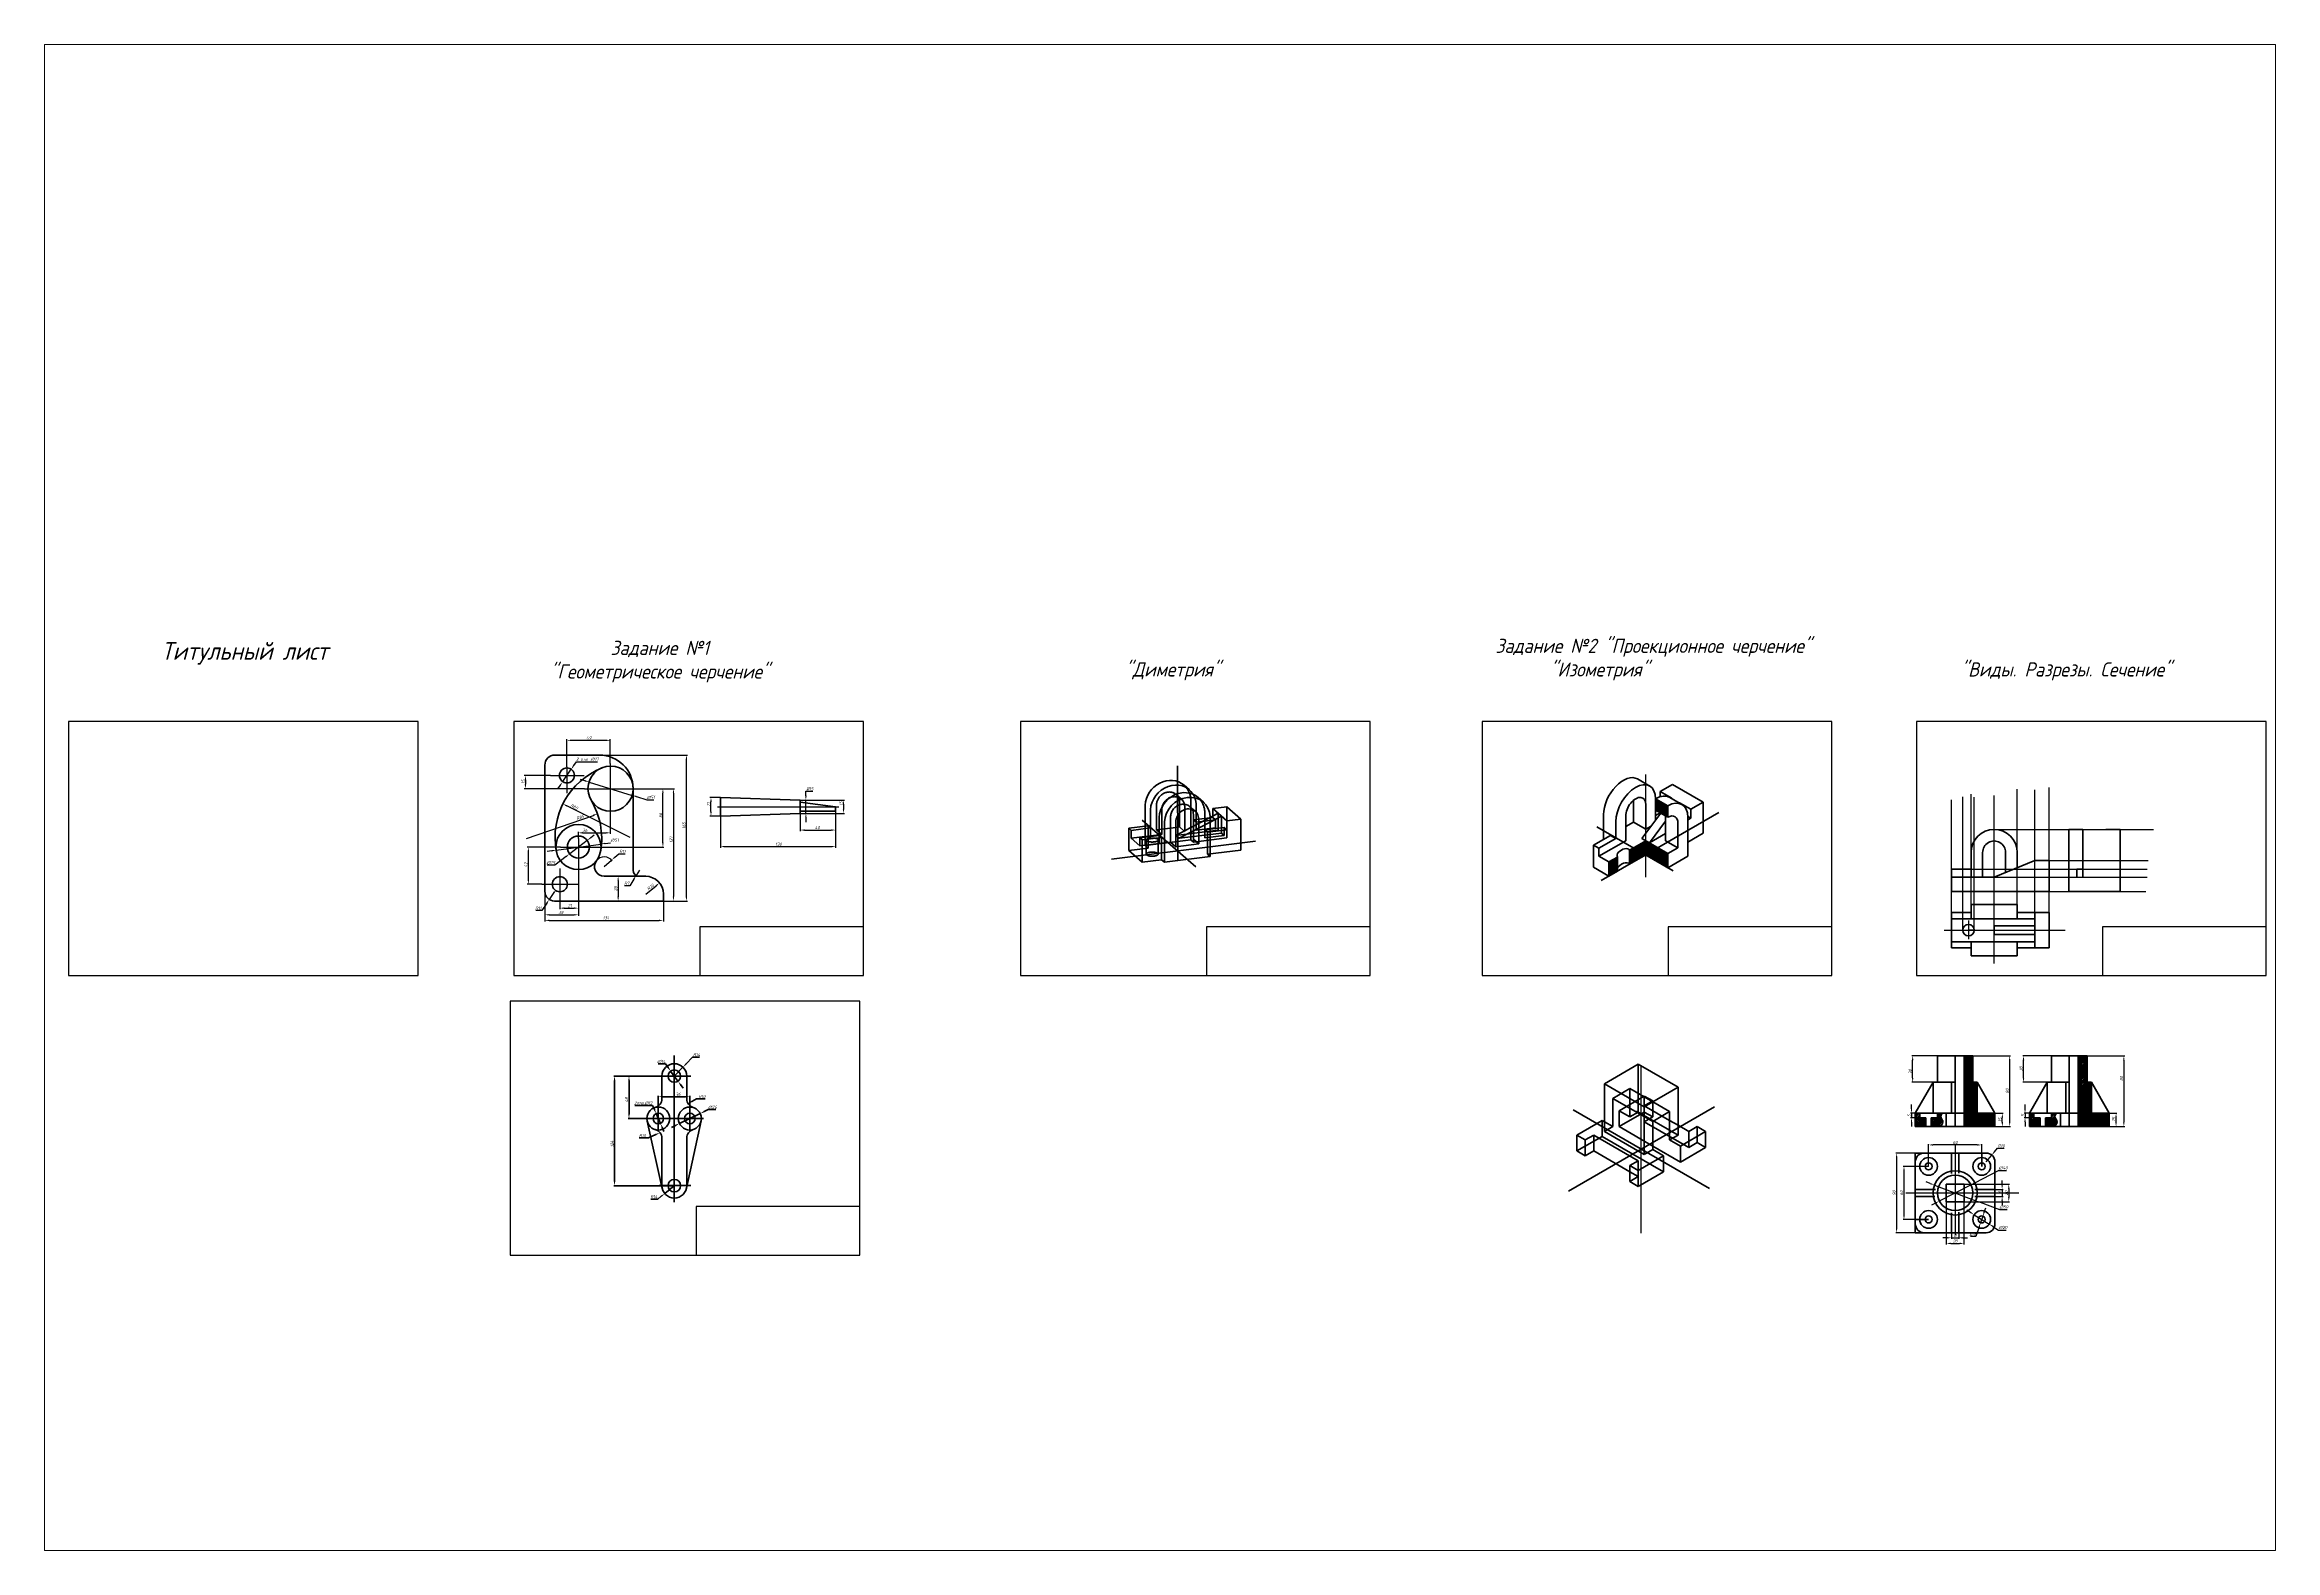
# Paper-space layout 'Лист1' of a CAD drawing. Header units: millimetres. Extents: x 1.06 to 9.55, y 0.72 to 6.45.
# The model-space entities are those that its viewports show. They can reach past a viewport. Long polylines and large blocks are cut down to what shows.
import ezdxf
from ezdxf import colors
from ezdxf.entities.mleader import LeaderData, LeaderLine
from ezdxf.math import Vec2, Vec3

# ---------------------------------------------------------------- set-up
doc = ezdxf.new("R2010")
doc.units = ezdxf.units.MM
doc.header["$MEASUREMENT"] = 0
doc.linetypes.add('ACAD_ISO02W100', pattern=[15, 12, -3])
doc.linetypes.add('ACAD_ISO10W100', pattern=[18, 12, -3, 0, -3])
for name, color, linetype, lineweight in [('аннотации', 1, 'Continuous', 40), ('осевой', 4, 'ACAD_ISO10W100', 40), ('Осевые', 4, 'ACAD_ISO10W100', 30), ('основной', 7, 'Continuous', 90), ('Основные', 7, 'Continuous', 80), ('Тонкие', 1, 'Continuous', 30), ('штриховой', 3, 'ACAD_ISO02W100', 40)]:
    doc.layers.add(name, color=color, linetype=linetype, lineweight=lineweight)
doc.styles.add('GOST', font='isocpeur.ttf', dxfattribs={"width": 0.9, "oblique": 15})
doc.styles.add('ГОСТ', font='isocpeur.ttf', dxfattribs={"width": 0.9, "oblique": 15})
doc.dimstyles.new('GOST', dxfattribs={"dimtxt": 3.5, "dimasz": 5, "dimexe": 1, "dimexo": 0, "dimgap": 1, "dimtad": 1, "dimtoh": 1, "dimdec": 0, "dimzin": 0, "dimdsep": 46, "dimtxsty": 'GOST', "dimcen": 0, "dimclrd": 256, "dimclre": 256, "dimclrt": 256, "dimadec": 0, "dimazin": 0, "dimtfac": 1, "dimtdec": 0, "dimtmove": 0, "dimatfit": 0, "dimfxl": 1, "dimtolj": 1, "dimtzin": 0, "dimlwd": -1, "dimlwe": -1, "dimarcsym": 0})
doc.dimstyles.new('ГОСТ', dxfattribs={"dimtxt": 3.5, "dimasz": 5, "dimexe": 1.25, "dimexo": 0, "dimgap": 1, "dimtad": 1, "dimtoh": 1, "dimdec": 1, "dimtxsty": 'ГОСТ', "dimcen": 2.5, "dimclrd": 256, "dimclre": 256, "dimclrt": 256, "dimadec": 0, "dimazin": 0, "dimtfac": 1, "dimtdec": 1, "dimtmove": 0, "dimatfit": 0, "dimfxl": 1, "dimlwd": -1, "dimlwe": -1, "dimarcsym": 0})

# ---------------------------------------------------------------- blocks, each defined once
blk = doc.blocks.new('*D13')
at = {"layer": 'Defpoints', "color": 0, "transparency": 16777216}
for p in [(651.4, 309.6), (602.4, 279.6), (651.4, 283.2)]:
    blk.add_point(p, dxfattribs=at)
at = {"layer": 'Тонкие', "transparency": 16777216}
for p, q in [((602.4, 279.6), (602.4, 310.8)), ((607.4, 309.6), (646.4, 309.6)), ((651.4, 283.2), (651.4, 310.8))]:
    blk.add_line(p, q, dxfattribs=at)
for points in [[(607.4, 310.4), (607.4, 308.7), (602.4, 309.6)], [(646.4, 310.4), (646.4, 308.7), (651.4, 309.6)]]:
    blk.add_solid(points, dxfattribs=at)
at = {"layer": 'Тонкие', "transparency": 16777216, "insert": (627, 312.3), "char_height": 3.5, "attachment_point": 5, "style": 'ГОСТ'}
blk.add_mtext('49', dxfattribs=at)
blk = doc.blocks.new('*D14')
at = {"layer": 'Defpoints', "color": 0, "transparency": 16777216}
for p in [(555.5, 254.9), (583.7, 269.9), (622.3, 254.9)]:
    blk.add_point(p, dxfattribs=at)
at = {"layer": 'Тонкие', "transparency": 16777216}
for p, q in [((583.7, 269.9), (554.2, 269.9)), ((622.3, 254.9), (554.2, 254.9)), ((555.5, 264.9), (555.5, 259.9))]:
    blk.add_line(p, q, dxfattribs=at)
for points in [[(554.6, 264.9), (556.3, 264.9), (555.5, 269.9)], [(554.6, 259.9), (556.3, 259.9), (555.5, 254.9)]]:
    blk.add_solid(points, dxfattribs=at)
at = {"layer": 'Тонкие', "transparency": 16777216, "insert": (552.7, 262.7), "char_height": 3.5, "attachment_point": 5, "rotation": 90, "style": 'ГОСТ'}
blk.add_mtext('15', dxfattribs=at)
blk = doc.blocks.new('*D15')
at = {"layer": 'Defpoints', "color": 0, "transparency": 16777216}
for p in [(692.3, 254.9), (710.8, 254.9), (635.7, 188.9)]:
    blk.add_point(p, dxfattribs=at)
at = {"layer": 'Тонкие', "transparency": 16777216}
for p, q in [((692.3, 254.9), (712, 254.9)), ((710.8, 193.9), (710.8, 249.9)), ((635.7, 188.9), (712, 188.9))]:
    blk.add_line(p, q, dxfattribs=at)
for points in [[(709.9, 249.9), (711.6, 249.9), (710.8, 254.9)], [(709.9, 193.9), (711.6, 193.9), (710.8, 188.9)]]:
    blk.add_solid(points, dxfattribs=at)
at = {"layer": 'Тонкие', "transparency": 16777216, "insert": (708, 224.8), "char_height": 3.5, "attachment_point": 5, "rotation": 90, "style": 'ГОСТ'}
blk.add_mtext('66', dxfattribs=at)
blk = doc.blocks.new('*D16')
at = {"layer": 'Defpoints', "color": 0, "transparency": 16777216}
for p in [(711.8, 254.9), (711.4, 127.9), (722.7, 127.9)]:
    blk.add_point(p, dxfattribs=at)
at = {"layer": 'Тонкие', "transparency": 16777216}
for p, q in [((711.8, 254.9), (724, 254.9)), ((722.7, 249.9), (722.7, 132.9)), ((711.4, 127.9), (724, 127.9))]:
    blk.add_line(p, q, dxfattribs=at)
for points in [[(721.9, 249.9), (723.5, 249.9), (722.7, 254.9)], [(721.9, 132.9), (723.5, 132.9), (722.7, 127.9)]]:
    blk.add_solid(points, dxfattribs=at)
at = {"layer": 'Тонкие', "transparency": 16777216, "insert": (720, 197.4), "char_height": 3.5, "attachment_point": 5, "rotation": 90, "style": 'ГОСТ'}
blk.add_mtext('127', dxfattribs=at)
blk = doc.blocks.new('*D17')
at = {"layer": 'Defpoints', "color": 0, "transparency": 16777216}
for p in [(639.2, 292.9), (737.4, 292.9), (711.4, 127.9)]:
    blk.add_point(p, dxfattribs=at)
at = {"layer": 'Тонкие', "transparency": 16777216}
for p, q in [((639.2, 292.9), (738.6, 292.9)), ((737.4, 132.9), (737.4, 287.9)), ((711.4, 127.9), (738.6, 127.9))]:
    blk.add_line(p, q, dxfattribs=at)
for points in [[(736.5, 287.9), (738.2, 287.9), (737.4, 292.9)], [(736.5, 132.9), (738.2, 132.9), (737.4, 127.9)]]:
    blk.add_solid(points, dxfattribs=at)
at = {"layer": 'Тонкие', "transparency": 16777216, "insert": (734.6, 213.2), "char_height": 3.5, "attachment_point": 5, "rotation": 90, "style": 'ГОСТ'}
blk.add_mtext('165', dxfattribs=at)
blk = doc.blocks.new('*D18')
at = {"layer": 'Defpoints', "color": 0, "transparency": 16777216}
for p in [(615.4, 168.9), (594.4, 136.1), (615.4, 119.9)]:
    blk.add_point(p, dxfattribs=at)
at = {"layer": 'Тонкие', "transparency": 16777216}
for p, q in [((615.4, 168.9), (615.4, 118.7)), ((594.4, 136.1), (594.4, 118.7)), ((599.4, 119.9), (610.4, 119.9))]:
    blk.add_line(p, q, dxfattribs=at)
for points in [[(599.4, 120.8), (599.4, 119.1), (594.4, 119.9)], [(610.4, 120.8), (610.4, 119.1), (615.4, 119.9)]]:
    blk.add_solid(points, dxfattribs=at)
at = {"layer": 'Тонкие', "transparency": 16777216, "insert": (605.5, 122.7), "char_height": 3.5, "attachment_point": 5, "style": 'ГОСТ'}
blk.add_mtext('21', dxfattribs=at)
blk = doc.blocks.new('*D19')
at = {"layer": 'Defpoints', "color": 0, "transparency": 16777216}
for p in [(615.4, 168.9), (577.4, 138.9), (615.4, 112.4)]:
    blk.add_point(p, dxfattribs=at)
at = {"layer": 'Тонкие', "transparency": 16777216}
for p, q in [((615.4, 168.9), (615.4, 111.1)), ((577.4, 138.9), (577.4, 111.1)), ((582.4, 112.4), (610.4, 112.4))]:
    blk.add_line(p, q, dxfattribs=at)
for points in [[(582.4, 113.2), (582.4, 111.6), (577.4, 112.4)], [(610.4, 113.2), (610.4, 111.6), (615.4, 112.4)]]:
    blk.add_solid(points, dxfattribs=at)
at = {"layer": 'Тонкие', "transparency": 16777216, "insert": (595.5, 115.1), "char_height": 3.5, "attachment_point": 5, "style": 'ГОСТ'}
blk.add_mtext('38', dxfattribs=at)
blk = doc.blocks.new('*D20')
at = {"layer": 'Defpoints', "color": 0, "transparency": 16777216}
for p in [(577.4, 138.9), (711.4, 127.9), (711.4, 106.1)]:
    blk.add_point(p, dxfattribs=at)
at = {"layer": 'Тонкие', "transparency": 16777216}
for p, q in [((577.4, 138.9), (577.4, 104.9)), ((711.4, 127.9), (711.4, 104.9)), ((582.4, 106.1), (706.4, 106.1))]:
    blk.add_line(p, q, dxfattribs=at)
for points in [[(582.4, 106.9), (582.4, 105.3), (577.4, 106.1)], [(706.4, 106.9), (706.4, 105.3), (711.4, 106.1)]]:
    blk.add_solid(points, dxfattribs=at)
at = {"layer": 'Тонкие', "transparency": 16777216, "insert": (646.6, 108.9), "char_height": 3.5, "attachment_point": 5, "style": 'ГОСТ'}
blk.add_mtext('134', dxfattribs=at)
blk = doc.blocks.new('*D21')
at = {"layer": 'Defpoints', "color": 0, "transparency": 16777216}
for p in [(667.9, 155.9), (660.2, 127.9), (667.9, 127.9)]:
    blk.add_point(p, dxfattribs=at)
at = {"layer": 'Тонкие', "transparency": 16777216}
for p, q in [((667.9, 155.9), (659, 155.9)), ((667.9, 127.9), (659, 127.9)), ((660.2, 150.9), (660.2, 132.9))]:
    blk.add_line(p, q, dxfattribs=at)
for points in [[(659.4, 150.9), (661.1, 150.9), (660.2, 155.9)], [(659.4, 132.9), (661.1, 132.9), (660.2, 127.9)]]:
    blk.add_solid(points, dxfattribs=at)
at = {"layer": 'Тонкие', "transparency": 16777216, "insert": (657.5, 141.9), "char_height": 3.5, "attachment_point": 5, "rotation": 90, "style": 'ГОСТ'}
blk.add_mtext('28', dxfattribs=at)
blk = doc.blocks.new('*D22')
at = {"layer": 'Defpoints', "color": 0, "transparency": 16777216}
for p in [(558.8, 188.9), (595, 188.9), (574, 146.9)]:
    blk.add_point(p, dxfattribs=at)
at = {"layer": 'Тонкие', "transparency": 16777216}
for p, q in [((595, 188.9), (557.5, 188.9)), ((558.8, 151.9), (558.8, 183.9)), ((574, 146.9), (557.5, 146.9))]:
    blk.add_line(p, q, dxfattribs=at)
for points in [[(558, 183.9), (559.6, 183.9), (558.8, 188.9)], [(558, 151.9), (559.6, 151.9), (558.8, 146.9)]]:
    blk.add_solid(points, dxfattribs=at)
at = {"layer": 'Тонкие', "transparency": 16777216, "insert": (556, 168.7), "char_height": 3.5, "attachment_point": 5, "rotation": 90, "style": 'ГОСТ'}
blk.add_mtext('42', dxfattribs=at)
blk = doc.blocks.new('*D23')
at = {"layer": 'Defpoints', "color": 0, "transparency": 16777216}
for p in [(582.3, 129.7), (588.4, 138.9)]:
    blk.add_point(p, dxfattribs=at)
at = {"layer": 'Тонкие', "transparency": 16777216}
for p, q in [((588.4, 138.9), (582.3, 129.7)), ((574, 117.2), (567.1, 117.2)), ((579.6, 125.6), (574, 117.2))]:
    blk.add_line(p, q, dxfattribs=at)
blk.add_solid([(578.9, 126), (580.3, 125.1), (582.3, 129.7)], dxfattribs=at)
at = {"layer": 'Тонкие', "transparency": 16777216, "insert": (570, 119.9), "char_height": 3.5, "attachment_point": 5, "style": 'ГОСТ'}
blk.add_mtext('R11', dxfattribs=at)
blk = doc.blocks.new('*D24')
at = {"layer": 'Defpoints', "color": 0, "transparency": 16777216}
for p in [(644.5, 166.9), (652.8, 174.2)]:
    blk.add_point(p, dxfattribs=at)
at = {"layer": 'Тонкие', "transparency": 16777216}
for p, q in [((656.6, 177.5), (661.1, 181.4)), ((661.1, 181.4), (668.1, 181.4)), ((644.5, 166.9), (652.8, 174.2))]:
    blk.add_line(p, q, dxfattribs=at)
blk.add_arc((644.5, 166.9), 11, 34.6302, 142.9336, dxfattribs=at)
blk.add_solid([(656, 178.1), (657.1, 176.8), (652.8, 174.2)], dxfattribs=at)
at = {"layer": 'Тонкие', "transparency": 16777216, "insert": (665.1, 184.1), "char_height": 3.5, "attachment_point": 5, "style": 'ГОСТ'}
blk.add_mtext('R11', dxfattribs=at)
blk = doc.blocks.new('*D25')
at = {"layer": 'Defpoints', "color": 0, "transparency": 16777216}
for p in [(691.4, 135.9), (707, 148.4)]:
    blk.add_point(p, dxfattribs=at)
at = {"layer": 'Тонкие', "transparency": 16777216}
blk.add_line((691.4, 135.9), (703.1, 145.3), dxfattribs=at)
blk.add_solid([(702.6, 145.9), (703.6, 144.6), (707, 148.4)], dxfattribs=at)
at = {"layer": 'Тонкие', "transparency": 16777216, "insert": (696.7, 143.7), "char_height": 3.5, "attachment_point": 5, "rotation": 38.5251, "style": 'ГОСТ'}
blk.add_mtext('R20', dxfattribs=at)
blk = doc.blocks.new('*D26')
at = {"layer": 'Defpoints', "color": 0, "transparency": 16777216}
for p in [(680.5, 156.9), (684.2, 162.9)]:
    blk.add_point(p, dxfattribs=at)
at = {"layer": 'Тонкие', "transparency": 16777216}
for p, q in [((677.9, 152.7), (673.4, 145.2)), ((684.2, 162.9), (680.5, 156.9)), ((673.4, 145.2), (667.4, 145.2))]:
    blk.add_line(p, q, dxfattribs=at)
blk.add_solid([(677.2, 153.1), (678.6, 152.2), (680.5, 156.9)], dxfattribs=at)
at = {"layer": 'Тонкие', "transparency": 16777216, "insert": (669.9, 148), "char_height": 3.5, "attachment_point": 5, "style": 'ГОСТ'}
blk.add_mtext('R7', dxfattribs=at)
blk = doc.blocks.new('*D27')
at = {"layer": 'Defpoints', "color": 0, "transparency": 16777216}
for p in [(636.9, 226.5), (556.7, 198.5)]:
    blk.add_point(p, dxfattribs=at)
at = {"layer": 'Тонкие', "transparency": 16777216}
blk.add_line((556.7, 198.5), (632.2, 224.8), dxfattribs=at)
blk.add_solid([(631.9, 225.6), (632.5, 224), (636.9, 226.5)], dxfattribs=at)
at = {"layer": 'Тонкие', "transparency": 16777216, "insert": (617.3, 222.5), "char_height": 3.5, "attachment_point": 5, "rotation": 19.2137, "style": 'ГОСТ'}
blk.add_mtext('R85', dxfattribs=at)
blk = doc.blocks.new('*D28')
at = {"layer": 'Defpoints', "color": 0, "transparency": 16777216}
for p in [(597.8, 237.7), (673.9, 199.7)]:
    blk.add_point(p, dxfattribs=at)
at = {"layer": 'Тонкие', "transparency": 16777216}
blk.add_line((673.9, 199.7), (602.3, 235.4), dxfattribs=at)
blk.add_solid([(602.7, 236.2), (601.9, 234.7), (597.8, 237.7)], dxfattribs=at)
at = {"layer": 'Тонкие', "transparency": 16777216, "insert": (610.5, 234.5), "char_height": 3.5, "attachment_point": 5, "rotation": 333.4842, "style": 'ГОСТ'}
blk.add_mtext('R85', dxfattribs=at)
blk = doc.blocks.new('*D29')
at = {"layer": 'Defpoints', "color": 0, "transparency": 16777216}
for p in [(651.4, 218.2), (651.4, 205), (615.4, 198.6)]:
    blk.add_point(p, dxfattribs=at)
at = {"layer": 'Тонкие', "transparency": 16777216}
for p, q in [((615.4, 198.6), (615.4, 206.3)), ((620.4, 205), (646.4, 205)), ((651.4, 218.2), (651.4, 203.8))]:
    blk.add_line(p, q, dxfattribs=at)
for points in [[(620.4, 205.9), (620.4, 204.2), (615.4, 205)], [(646.4, 205.9), (646.4, 204.2), (651.4, 205)]]:
    blk.add_solid(points, dxfattribs=at)
at = {"layer": 'Тонкие', "transparency": 16777216, "insert": (622.7, 207.8), "char_height": 3.5, "attachment_point": 5, "style": 'ГОСТ'}
blk.add_mtext('36', dxfattribs=at)
blk = doc.blocks.new('*D4')
at = {"layer": 'Defpoints', "color": 0, "transparency": 16777216}
for p in [(597.6, 262.9), (607.2, 276.9)]:
    blk.add_point(p, dxfattribs=at)
at = {"layer": 'Тонкие', "transparency": 16777216}
for p, q in [((610, 281), (613, 285.4)), ((613, 285.4), (637, 285.4)), ((594.7, 258.8), (591.9, 254.7)), ((597.6, 262.9), (607.2, 276.9))]:
    blk.add_line(p, q, dxfattribs=at)
for points in [[(609.3, 281.5), (610.7, 280.6), (607.2, 276.9)], [(594, 259.3), (595.4, 258.3), (597.6, 262.9)]]:
    blk.add_solid(points, dxfattribs=at)
at = {"layer": 'Тонкие', "transparency": 16777216, "insert": (625.5, 288.2), "char_height": 3.5, "attachment_point": 5, "style": 'ГОСТ'}
blk.add_mtext('2 отв. ∅17', dxfattribs=at)
blk = doc.blocks.new('*D5')
at = {"layer": 'Defpoints', "color": 0, "transparency": 16777216}
for p in [(627.3, 262.4), (676, 247.4)]:
    blk.add_point(p, dxfattribs=at)
at = {"layer": 'Тонкие', "transparency": 16777216}
for p, q in [((622.5, 263.9), (617.7, 265.3)), ((627.3, 262.4), (676, 247.4)), ((680.8, 246), (692.6, 242.4)), ((692.6, 242.4), (700.5, 242.4))]:
    blk.add_line(p, q, dxfattribs=at)
for points in [[(622.8, 264.7), (622.3, 263.1), (627.3, 262.4)], [(681.1, 246.8), (680.6, 245.2), (676, 247.4)]]:
    blk.add_solid(points, dxfattribs=at)
at = {"layer": 'Тонкие', "transparency": 16777216, "insert": (697.1, 245.1), "char_height": 3.5, "attachment_point": 5, "style": 'ГОСТ'}
blk.add_mtext('∅51', dxfattribs=at)
blk = doc.blocks.new('*D6')
at = {"layer": 'Defpoints', "color": 0, "transparency": 16777216}
for p in [(605.5, 181.3), (625.3, 196.5)]:
    blk.add_point(p, dxfattribs=at)
at = {"layer": 'Тонкие', "transparency": 16777216}
for p, q in [((629.3, 199.6), (633.3, 202.6)), ((601.5, 178.3), (588.7, 168.5)), ((625.3, 196.5), (605.5, 181.3)), ((588.7, 168.5), (580.2, 168.5))]:
    blk.add_line(p, q, dxfattribs=at)
for points in [[(601, 178.9), (602, 177.6), (605.5, 181.3)], [(628.8, 200.2), (629.8, 198.9), (625.3, 196.5)]]:
    blk.add_solid(points, dxfattribs=at)
at = {"layer": 'Тонкие', "transparency": 16777216, "insert": (584, 171.3), "char_height": 3.5, "attachment_point": 5, "style": 'ГОСТ'}
blk.add_mtext('∅25', dxfattribs=at)
blk = doc.blocks.new('*D7')
at = {"layer": 'Defpoints', "color": 0, "transparency": 16777216}
for p in [(590.1, 185.5), (640.6, 192.4)]:
    blk.add_point(p, dxfattribs=at)
at = {"layer": 'Тонкие', "transparency": 16777216}
for p, q in [((585.2, 184.8), (580.2, 184.1)), ((590.1, 185.5), (640.6, 192.4)), ((645.6, 193.1), (651.7, 193.9))]:
    blk.add_line(p, q, dxfattribs=at)
for points in [[(585.1, 185.6), (585.3, 183.9), (590.1, 185.5)], [(645.5, 193.9), (645.7, 192.2), (640.6, 192.4)]]:
    blk.add_solid(points, dxfattribs=at)
at = {"layer": 'Тонкие', "transparency": 16777216, "insert": (656.2, 196.7), "char_height": 3.5, "attachment_point": 5, "style": 'ГОСТ'}
blk.add_mtext('∅51', dxfattribs=at)
blk = doc.blocks.new('*D8')
at = {"layer": 'Defpoints', "color": 0, "transparency": 16777216}
for p in [(765.1, 245), (775.9, 245), (775.9, 224)]:
    blk.add_point(p, dxfattribs=at)
at = {"layer": 'Тонкие', "transparency": 16777216}
for p, q in [((775.9, 245), (763.9, 245)), ((765.1, 229), (765.1, 240)), ((775.9, 224), (763.9, 224))]:
    blk.add_line(p, q, dxfattribs=at)
for points in [[(764.3, 240), (766, 240), (765.1, 245)], [(764.3, 229), (766, 229), (765.1, 224)]]:
    blk.add_solid(points, dxfattribs=at)
at = {"layer": 'Тонкие', "transparency": 16777216, "insert": (762.4, 237.1), "char_height": 3.5, "attachment_point": 5, "rotation": 90, "style": 'ГОСТ'}
blk.add_mtext('21', dxfattribs=at)
blk = doc.blocks.new('*D9')
at = {"layer": 'Defpoints', "color": 0, "transparency": 16777216}
for p in [(905.9, 229.5), (775.9, 224), (905.9, 189.5)]:
    blk.add_point(p, dxfattribs=at)
at = {"layer": 'Тонкие', "transparency": 16777216}
for p, q in [((905.9, 229.5), (905.9, 188.2)), ((775.9, 224), (775.9, 188.2)), ((780.9, 189.5), (900.9, 189.5))]:
    blk.add_line(p, q, dxfattribs=at)
for points in [[(780.9, 190.3), (780.9, 188.6), (775.9, 189.5)], [(900.9, 190.3), (900.9, 188.6), (905.9, 189.5)]]:
    blk.add_solid(points, dxfattribs=at)
at = {"layer": 'Тонкие', "transparency": 16777216, "insert": (841.4, 192.2), "char_height": 3.5, "attachment_point": 5, "style": 'ГОСТ'}
blk.add_mtext('130', dxfattribs=at)
blk = doc.blocks.new('*D10')
at = {"layer": 'Defpoints', "color": 0, "transparency": 16777216}
for p in [(865.9, 227), (905.9, 229.5), (905.9, 208.2)]:
    blk.add_point(p, dxfattribs=at)
at = {"layer": 'Тонкие', "transparency": 16777216}
for p, q in [((865.9, 227), (865.9, 206.9)), ((905.9, 229.5), (905.9, 206.9)), ((870.9, 208.2), (900.9, 208.2))]:
    blk.add_line(p, q, dxfattribs=at)
for points in [[(870.9, 209), (870.9, 207.3), (865.9, 208.2)], [(900.9, 209), (900.9, 207.3), (905.9, 208.2)]]:
    blk.add_solid(points, dxfattribs=at)
at = {"layer": 'Тонкие', "transparency": 16777216, "insert": (885.2, 210.9), "char_height": 3.5, "attachment_point": 5, "style": 'ГОСТ'}
blk.add_mtext('40', dxfattribs=at)
blk = doc.blocks.new('*D11')
at = {"layer": 'Defpoints', "color": 0, "transparency": 16777216}
for p in [(865.9, 242), (865.9, 227), (914.9, 227)]:
    blk.add_point(p, dxfattribs=at)
at = {"layer": 'Тонкие', "transparency": 16777216}
for p, q in [((865.9, 242), (916.1, 242)), ((865.9, 227), (916.1, 227)), ((914.9, 237), (914.9, 232))]:
    blk.add_line(p, q, dxfattribs=at)
for points in [[(914, 237), (915.7, 237), (914.9, 242)], [(914, 232), (915.7, 232), (914.9, 227)]]:
    blk.add_solid(points, dxfattribs=at)
at = {"layer": 'Тонкие', "transparency": 16777216, "insert": (912.1, 238.1), "char_height": 3.5, "attachment_point": 5, "rotation": 90, "style": 'ГОСТ'}
blk.add_mtext('15', dxfattribs=at)
blk = doc.blocks.new('*D12')
at = {"layer": 'Defpoints', "color": 0, "transparency": 16777216}
for p in [(865.9, 242), (865.9, 227), (872.3, 242)]:
    blk.add_point(p, dxfattribs=at)
at = {"layer": 'Тонкие', "transparency": 16777216}
for p, q in [((872.3, 247), (872.3, 252)), ((872.3, 252), (880.3, 252)), ((865.9, 242), (873.6, 242)), ((865.9, 227), (873.6, 227)), ((872.3, 227), (872.3, 242)), ((872.3, 222), (872.3, 217))]:
    blk.add_line(p, q, dxfattribs=at)
for points in [[(871.5, 247), (873.2, 247), (872.3, 242)], [(871.5, 222), (873.2, 222), (872.3, 227)]]:
    blk.add_solid(points, dxfattribs=at)
at = {"layer": 'Тонкие', "transparency": 16777216, "insert": (876.8, 254.8), "char_height": 3.5, "attachment_point": 5, "style": 'ГОСТ'}
blk.add_mtext('%%C15', dxfattribs=at)
blk = doc.blocks.new('*D30')
at = {"layer": 'Defpoints', "color": 0, "transparency": 16777216}
for p in [(723.7, -69.9), (672.5, -117.8), (723.7, -117.8)]:
    blk.add_point(p, dxfattribs=at)
at = {"layer": 'аннотации', "transparency": 16777216}
for p, q in [((723.7, -69.9), (671.5, -69.9)), ((672.5, -74.9), (672.5, -112.8)), ((723.7, -117.8), (671.5, -117.8))]:
    blk.add_line(p, q, dxfattribs=at)
for points in [[(671.6, -74.9), (673.3, -74.9), (672.5, -69.9)], [(671.6, -112.8), (673.3, -112.8), (672.5, -117.8)]]:
    blk.add_solid(points, dxfattribs=at)
at = {"layer": 'аннотации', "transparency": 16777216, "insert": (669.7, -96.8), "char_height": 3.5, "attachment_point": 5, "rotation": 90, "style": 'GOST'}
blk.add_mtext('\\A1;48', dxfattribs=at)
blk = doc.blocks.new('*D31')
at = {"layer": 'Defpoints', "color": 0, "transparency": 16777216}
for p in [(723.7, -69.9), (656.2, -193.7), (723.7, -193.7)]:
    blk.add_point(p, dxfattribs=at)
at = {"layer": 'аннотации', "transparency": 16777216}
for p, q in [((723.7, -69.9), (655.2, -69.9)), ((656.2, -74.9), (656.2, -188.7)), ((723.7, -193.7), (655.2, -193.7))]:
    blk.add_line(p, q, dxfattribs=at)
for points in [[(655.3, -74.9), (657, -74.9), (656.2, -69.9)], [(655.3, -188.7), (657, -188.7), (656.2, -193.7)]]:
    blk.add_solid(points, dxfattribs=at)
at = {"layer": 'аннотации', "transparency": 16777216, "insert": (653.4, -146.5), "char_height": 3.5, "attachment_point": 5, "rotation": 90, "style": 'GOST'}
blk.add_mtext('\\A1;124', dxfattribs=at)
blk = doc.blocks.new('*D32')
at = {"layer": 'Defpoints', "color": 0, "transparency": 16777216}
for p in [(741.2, -93.2), (705.6, -117.8), (741.2, -117.8)]:
    blk.add_point(p, dxfattribs=at)
at = {"layer": 'аннотации', "transparency": 16777216}
for p, q in [((705.6, -117.8), (705.6, -92.2)), ((710.6, -93.2), (736.2, -93.2)), ((741.2, -117.8), (741.2, -92.2))]:
    blk.add_line(p, q, dxfattribs=at)
for points in [[(710.6, -92.4), (710.6, -94), (705.6, -93.2)], [(736.2, -92.4), (736.2, -94), (741.2, -93.2)]]:
    blk.add_solid(points, dxfattribs=at)
at = {"layer": 'аннотации', "transparency": 16777216, "insert": (727.9, -90.4), "char_height": 3.5, "attachment_point": 5, "style": 'GOST'}
blk.add_mtext('\\A1;36', dxfattribs=at)
blk = doc.blocks.new('*D33')
at = {"layer": 'Defpoints', "color": 0, "transparency": 16777216}
for p in [(719.5, -64.2), (727.8, -75.5)]:
    blk.add_point(p, dxfattribs=at)
at = {"layer": 'аннотации', "transparency": 16777216}
for p, q in [((713.6, -56.2), (705.4, -56.2)), ((716.6, -60.2), (713.6, -56.2)), ((727.8, -75.5), (719.5, -64.2)), ((730.8, -79.5), (733.8, -83.6))]:
    blk.add_line(p, q, dxfattribs=at)
for points in [[(717.3, -59.7), (715.9, -60.7), (719.5, -64.2)], [(731.5, -79.1), (730.1, -80), (727.8, -75.5)]]:
    blk.add_solid(points, dxfattribs=at)
at = {"layer": 'аннотации', "transparency": 16777216, "insert": (709, -53.4), "char_height": 3.5, "attachment_point": 5, "style": 'GOST'}
blk.add_mtext('\\A1;∅14', dxfattribs=at)
blk = doc.blocks.new('*D34')
at = {"layer": 'Defpoints', "color": 0, "transparency": 16777216}
for p in [(703.2, -112.3), (708, -123.3)]:
    blk.add_point(p, dxfattribs=at)
at = {"layer": 'аннотации', "transparency": 16777216}
for p, q in [((699.2, -103.1), (679, -103.1)), ((701.2, -107.7), (699.2, -103.1)), ((708, -123.3), (703.2, -112.3)), ((710, -127.9), (712, -132.5))]:
    blk.add_line(p, q, dxfattribs=at)
for points in [[(702, -107.4), (700.4, -108.1), (703.2, -112.3)], [(710.8, -127.6), (709.3, -128.2), (708, -123.3)]]:
    blk.add_solid(points, dxfattribs=at)
at = {"layer": 'аннотации', "transparency": 16777216, "insert": (688.6, -100.4), "char_height": 3.5, "attachment_point": 5, "style": 'GOST'}
blk.add_mtext('\\A1;2отв.∅12', dxfattribs=at)
blk = doc.blocks.new('*D35')
at = {"layer": 'Defpoints', "color": 0, "transparency": 16777216}
for p in [(723.7, -69.9), (733.4, -59.8)]:
    blk.add_point(p, dxfattribs=at)
at = {"layer": 'аннотации', "transparency": 16777216}
for p, q in [((736.9, -56.2), (744.3, -48.6)), ((744.3, -48.6), (752.2, -48.6)), ((723.7, -69.9), (733.4, -59.8))]:
    blk.add_line(p, q, dxfattribs=at)
blk.add_solid([(736.3, -55.6), (737.5, -56.8), (733.4, -59.8)], dxfattribs=at)
at = {"layer": 'аннотации', "transparency": 16777216, "insert": (748.8, -45.8), "char_height": 3.5, "attachment_point": 5, "style": 'GOST'}
blk.add_mtext('\\A1;R14', dxfattribs=at)
blk = doc.blocks.new('*D36')
at = {"layer": 'Defpoints', "color": 0, "transparency": 16777216}
for p in [(723.7, -193.7), (712.8, -202.5)]:
    blk.add_point(p, dxfattribs=at)
at = {"layer": 'аннотации', "transparency": 16777216}
for p, q in [((723.7, -193.7), (712.8, -202.5)), ((705.1, -208.8), (697.1, -208.8)), ((708.9, -205.7), (705.1, -208.8))]:
    blk.add_line(p, q, dxfattribs=at)
blk.add_solid([(708.4, -205), (709.5, -206.3), (712.8, -202.5)], dxfattribs=at)
at = {"layer": 'аннотации', "transparency": 16777216, "insert": (700.6, -206.1), "char_height": 3.5, "attachment_point": 5, "style": 'GOST'}
blk.add_mtext('\\A1;R14', dxfattribs=at)
blk = doc.blocks.new('*D37')
at = {"layer": 'Defpoints', "color": 0, "transparency": 16777216}
for p in [(729.5, -123.4), (752.9, -112.2)]:
    blk.add_point(p, dxfattribs=at)
at = {"layer": 'аннотации', "transparency": 16777216}
for p, q in [((725, -125.6), (720.5, -127.8)), ((729.5, -123.4), (752.9, -112.2)), ((757.4, -110), (761.9, -107.8)), ((761.9, -107.8), (770.5, -107.8))]:
    blk.add_line(p, q, dxfattribs=at)
for points in [[(724.6, -124.9), (725.4, -126.4), (729.5, -123.4)], [(757.1, -109.2), (757.8, -110.7), (752.9, -112.2)]]:
    blk.add_solid(points, dxfattribs=at)
at = {"layer": 'аннотации', "transparency": 16777216, "insert": (766.7, -105.1), "char_height": 3.5, "attachment_point": 5, "style": 'GOST'}
blk.add_mtext('\\A1;∅26', dxfattribs=at)
blk = doc.blocks.new('*D48')
at = {"layer": 'Defpoints', "color": 0, "transparency": 16777216}
for p in [(2140.7, -147.7), (2140.7, -171.9), (2200.7, -171.9)]:
    blk.add_point(p, dxfattribs=at)
at = {"layer": 'Тонкие', "transparency": 16777216}
for p, q in [((2140.7, -171.9), (2140.7, -146.7)), ((2195.7, -147.7), (2145.7, -147.7)), ((2200.7, -171.9), (2200.7, -146.7))]:
    blk.add_line(p, q, dxfattribs=at)
for points in [[(2145.7, -146.8), (2145.7, -148.5), (2140.7, -147.7)], [(2195.7, -146.8), (2195.7, -148.5), (2200.7, -147.7)]]:
    blk.add_solid(points, dxfattribs=at)
at = {"layer": 'Тонкие', "transparency": 16777216, "insert": (2170.7, -144.9), "char_height": 3.5, "attachment_point": 5, "style": 'GOST'}
blk.add_mtext('\\A1;60', dxfattribs=at)
blk = doc.blocks.new('*D49')
at = {"layer": 'Defpoints', "color": 0, "transparency": 16777216}
for p in [(2140.7, -171.9), (2112.9, -231.9), (2140.7, -231.9)]:
    blk.add_point(p, dxfattribs=at)
at = {"layer": 'Тонкие', "transparency": 16777216}
for p, q in [((2140.7, -171.9), (2111.9, -171.9)), ((2112.9, -176.9), (2112.9, -226.9)), ((2140.7, -231.9), (2111.9, -231.9))]:
    blk.add_line(p, q, dxfattribs=at)
for points in [[(2112.1, -176.9), (2113.8, -176.9), (2112.9, -171.9)], [(2112.1, -226.9), (2113.8, -226.9), (2112.9, -231.9)]]:
    blk.add_solid(points, dxfattribs=at)
at = {"layer": 'Тонкие', "transparency": 16777216, "insert": (2110.2, -202), "char_height": 3.5, "attachment_point": 5, "rotation": 90, "style": 'GOST'}
blk.add_mtext('\\A1;60', dxfattribs=at)
blk = doc.blocks.new('*D50')
at = {"layer": 'Defpoints', "color": 0, "transparency": 16777216}
for p in [(2166.7, -246.9), (2174.7, -246.9), (2174.7, -252.6)]:
    blk.add_point(p, dxfattribs=at)
at = {"layer": 'Тонкие', "transparency": 16777216}
for p, q in [((2166.7, -246.9), (2166.7, -253.6)), ((2174.7, -246.9), (2174.7, -253.6)), ((2161.7, -252.6), (2156.7, -252.6)), ((2166.7, -252.6), (2174.7, -252.6)), ((2179.7, -252.6), (2184.7, -252.6))]:
    blk.add_line(p, q, dxfattribs=at)
for points in [[(2161.7, -251.8), (2161.7, -253.5), (2166.7, -252.6)], [(2179.7, -251.8), (2179.7, -253.5), (2174.7, -252.6)]]:
    blk.add_solid(points, dxfattribs=at)
at = {"layer": 'Тонкие', "transparency": 16777216, "insert": (2170.7, -249.9), "char_height": 3.5, "attachment_point": 5, "style": 'GOST'}
blk.add_mtext('\\A1;8', dxfattribs=at)
blk = doc.blocks.new('*D51')
at = {"layer": 'Defpoints', "color": 0, "transparency": 16777216}
for p in [(2160.7, -211.9), (2180.7, -211.9), (2180.7, -259)]:
    blk.add_point(p, dxfattribs=at)
at = {"layer": 'Тонкие', "transparency": 16777216}
for p, q in [((2160.7, -211.9), (2160.7, -260)), ((2180.7, -211.9), (2180.7, -260)), ((2165.7, -259), (2175.7, -259))]:
    blk.add_line(p, q, dxfattribs=at)
for points in [[(2165.7, -258.1), (2165.7, -259.8), (2160.7, -259)], [(2175.7, -258.1), (2175.7, -259.8), (2180.7, -259)]]:
    blk.add_solid(points, dxfattribs=at)
at = {"layer": 'Тонкие', "transparency": 16777216, "insert": (2170.7, -256.2), "char_height": 3.5, "attachment_point": 5, "style": 'GOST'}
blk.add_mtext('\\A1;20', dxfattribs=at)
blk = doc.blocks.new('*D52')
at = {"layer": 'Defpoints', "color": 0, "transparency": 16777216}
for p in [(2199.4, -235.6), (2202, -228.1)]:
    blk.add_point(p, dxfattribs=at)
at = {"layer": 'Тонкие', "transparency": 16777216}
for p, q in [((2203.6, -223.3), (2205.2, -218.6)), ((2194.2, -251), (2187.9, -251)), ((2197.8, -240.4), (2194.2, -251)), ((2202, -228.1), (2199.4, -235.6))]:
    blk.add_line(p, q, dxfattribs=at)
for points in [[(2202.8, -223.1), (2204.4, -223.6), (2202, -228.1)], [(2197.1, -240.1), (2198.6, -240.6), (2199.4, -235.6)]]:
    blk.add_solid(points, dxfattribs=at)
at = {"layer": 'Тонкие', "transparency": 16777216, "insert": (2190.6, -248.3), "char_height": 3.5, "attachment_point": 5, "style": 'GOST'}
blk.add_mtext('\\A1;∅8', dxfattribs=at)
blk = doc.blocks.new('*D53')
at = {"layer": 'Defpoints', "color": 0, "transparency": 16777216}
for p in [(2125.7, -156.9), (2104.6, -246.9), (2125.7, -246.9)]:
    blk.add_point(p, dxfattribs=at)
at = {"layer": 'Тонкие', "transparency": 16777216}
for p, q in [((2125.7, -156.9), (2103.6, -156.9)), ((2104.6, -161.9), (2104.6, -241.9)), ((2125.7, -246.9), (2103.6, -246.9))]:
    blk.add_line(p, q, dxfattribs=at)
for points in [[(2103.8, -161.9), (2105.4, -161.9), (2104.6, -156.9)], [(2103.8, -241.9), (2105.4, -241.9), (2104.6, -246.9)]]:
    blk.add_solid(points, dxfattribs=at)
at = {"layer": 'Тонкие', "transparency": 16777216, "insert": (2101.8, -201.9), "char_height": 3.5, "attachment_point": 5, "rotation": 90, "style": 'GOST'}
blk.add_mtext('\\A1;90', dxfattribs=at)
blk = doc.blocks.new('*D54')
at = {"layer": 'Defpoints', "color": 0, "transparency": 16777216}
for p in [(2205.7, -166.9), (2212.1, -159.1)]:
    blk.add_point(p, dxfattribs=at)
at = {"layer": 'Тонкие', "transparency": 16777216}
for p, q in [((2205.7, -166.9), (2212.1, -159.1)), ((2215.2, -155.3), (2218.4, -151.4)), ((2218.4, -151.4), (2226, -151.4))]:
    blk.add_line(p, q, dxfattribs=at)
blk.add_solid([(2214.6, -154.7), (2215.9, -155.8), (2212.1, -159.1)], dxfattribs=at)
at = {"layer": 'Тонкие', "transparency": 16777216, "insert": (2222.7, -148.7), "char_height": 3.5, "attachment_point": 5, "style": 'GOST'}
blk.add_mtext('\\A1;R10', dxfattribs=at)
blk = doc.blocks.new('*D55')
at = {"layer": 'Defpoints', "color": 0, "transparency": 16777216}
for p in [(2188.5, -192.7), (2153, -211)]:
    blk.add_point(p, dxfattribs=at)
at = {"layer": 'Тонкие', "transparency": 16777216}
for p, q in [((2153, -211), (2188.5, -192.7)), ((2192.9, -190.4), (2219.8, -176.5)), ((2219.8, -176.5), (2228.7, -176.5)), ((2148.5, -213.3), (2144.1, -215.6))]:
    blk.add_line(p, q, dxfattribs=at)
for points in [[(2192.6, -189.6), (2193.3, -191.1), (2188.5, -192.7)], [(2148.1, -212.6), (2148.9, -214.1), (2153, -211)]]:
    blk.add_solid(points, dxfattribs=at)
at = {"layer": 'Тонкие', "transparency": 16777216, "insert": (2224.8, -173.7), "char_height": 3.5, "attachment_point": 5, "style": 'GOST'}
blk.add_mtext('\\A1;∅40', dxfattribs=at)
blk = doc.blocks.new('*D56')
at = {"layer": 'Defpoints', "color": 0, "transparency": 16777216}
for p in [(2147.3, -193.1), (2194.1, -210.7)]:
    blk.add_point(p, dxfattribs=at)
at = {"layer": 'Тонкие', "transparency": 16777216}
for p, q in [((2142.6, -191.3), (2138, -189.5)), ((2147.3, -193.1), (2194.1, -210.7)), ((2198.8, -212.4), (2220.8, -220.7)), ((2220.8, -220.7), (2229.3, -220.7))]:
    blk.add_line(p, q, dxfattribs=at)
for points in [[(2142.9, -190.5), (2142.4, -192.1), (2147.3, -193.1)], [(2199.1, -211.6), (2198.5, -213.2), (2194.1, -210.7)]]:
    blk.add_solid(points, dxfattribs=at)
at = {"layer": 'Тонкие', "transparency": 16777216, "insert": (2225.5, -217.9), "char_height": 3.5, "attachment_point": 5, "style": 'GOST'}
blk.add_mtext('\\A1;∅50', dxfattribs=at)
blk = doc.blocks.new('*D58')
at = {"layer": 'Defpoints', "color": 0, "transparency": 16777216}
for p in [(2215.7, -197.9), (2215.7, -205.9), (2223.8, -205.9)]:
    blk.add_point(p, dxfattribs=at)
at = {"layer": 'Тонкие', "transparency": 16777216}
for p, q in [((2215.7, -197.9), (2224.8, -197.9)), ((2223.8, -192.9), (2223.8, -187.9)), ((2223.8, -197.9), (2223.8, -205.9)), ((2215.7, -205.9), (2224.8, -205.9)), ((2223.8, -210.9), (2223.8, -215.9))]:
    blk.add_line(p, q, dxfattribs=at)
for points in [[(2223, -192.9), (2224.6, -192.9), (2223.8, -197.9)], [(2223, -210.9), (2224.6, -210.9), (2223.8, -205.9)]]:
    blk.add_solid(points, dxfattribs=at)
at = {"layer": 'Тонкие', "transparency": 16777216, "insert": (2221.1, -201.9), "char_height": 3.5, "attachment_point": 5, "rotation": 90, "style": 'GOST'}
blk.add_mtext('\\A1;8', dxfattribs=at)
blk = doc.blocks.new('*D59')
at = {"layer": 'Defpoints', "color": 0, "transparency": 16777216}
for p in [(2180.7, -191.9), (2180.7, -211.9), (2231.3, -211.9)]:
    blk.add_point(p, dxfattribs=at)
at = {"layer": 'Тонкие', "transparency": 16777216}
for p, q in [((2180.7, -191.9), (2232.3, -191.9)), ((2231.3, -196.9), (2231.3, -206.9)), ((2180.7, -211.9), (2232.3, -211.9))]:
    blk.add_line(p, q, dxfattribs=at)
for points in [[(2230.5, -196.9), (2232.1, -196.9), (2231.3, -191.9)], [(2230.5, -206.9), (2232.1, -206.9), (2231.3, -211.9)]]:
    blk.add_solid(points, dxfattribs=at)
at = {"layer": 'Тонкие', "transparency": 16777216, "insert": (2228.6, -202.1), "char_height": 3.5, "attachment_point": 5, "rotation": 90, "style": 'GOST'}
blk.add_mtext('\\A1;20', dxfattribs=at)
blk = doc.blocks.new('*D60')
at = {"layer": 'Defpoints', "color": 0, "transparency": 16777216}
for p in [(2192.2, -226.6), (2209.2, -237.2)]:
    blk.add_point(p, dxfattribs=at)
at = {"layer": 'Тонкие', "transparency": 16777216}
for p, q in [((2188, -223.9), (2183.8, -221.2)), ((2192.2, -226.6), (2209.2, -237.2)), ((2213.4, -239.8), (2219.8, -243.8)), ((2219.8, -243.8), (2228.3, -243.8))]:
    blk.add_line(p, q, dxfattribs=at)
for points in [[(2188.5, -223.2), (2187.6, -224.6), (2192.2, -226.6)], [(2213.9, -239.1), (2213, -240.5), (2209.2, -237.2)]]:
    blk.add_solid(points, dxfattribs=at)
at = {"layer": 'Тонкие', "transparency": 16777216, "insert": (2224.6, -241), "char_height": 3.5, "attachment_point": 5, "style": 'GOST'}
blk.add_mtext('\\A1;∅20', dxfattribs=at)
blk = doc.blocks.new('*D61')
at = {"layer": 'Defpoints', "color": 0, "transparency": 16777216}
for p in [(2215.7, -111.9), (2224, -111.9), (2215.7, -126.9)]:
    blk.add_point(p, dxfattribs=at)
at = {"layer": 'Тонкие', "transparency": 16777216}
for p, q in [((2215.7, -111.9), (2225, -111.9)), ((2224, -121.9), (2224, -116.9)), ((2215.7, -126.9), (2225, -126.9))]:
    blk.add_line(p, q, dxfattribs=at)
for points in [[(2223.2, -116.9), (2224.9, -116.9), (2224, -111.9)], [(2223.2, -121.9), (2224.9, -121.9), (2224, -126.9)]]:
    blk.add_solid(points, dxfattribs=at)
at = {"layer": 'Тонкие', "transparency": 16777216, "insert": (2221.3, -119.2), "char_height": 3.5, "attachment_point": 5, "rotation": 90, "style": 'GOST'}
blk.add_mtext('\\A1;15', dxfattribs=at)
blk = doc.blocks.new('*D62')
at = {"layer": 'Defpoints', "color": 0, "transparency": 16777216}
for p in [(2170.7, -46.9), (2170.7, -126.9), (2232.3, -126.9)]:
    blk.add_point(p, dxfattribs=at)
at = {"layer": 'Тонкие', "transparency": 16777216}
for p, q in [((2170.7, -46.9), (2233.3, -46.9)), ((2232.3, -51.9), (2232.3, -121.9)), ((2170.7, -126.9), (2233.3, -126.9))]:
    blk.add_line(p, q, dxfattribs=at)
for points in [[(2231.5, -51.9), (2233.1, -51.9), (2232.3, -46.9)], [(2231.5, -121.9), (2233.1, -121.9), (2232.3, -126.9)]]:
    blk.add_solid(points, dxfattribs=at)
at = {"layer": 'Тонкие', "transparency": 16777216, "insert": (2229.6, -86.7), "char_height": 3.5, "attachment_point": 5, "rotation": 90, "style": 'GOST'}
blk.add_mtext('\\A1;80', dxfattribs=at)
blk = doc.blocks.new('*D63')
at = {"layer": 'Defpoints', "color": 0, "transparency": 16777216}
for p in [(2121.4, -116.9), (2130.7, -111.9), (2130.7, -116.9)]:
    blk.add_point(p, dxfattribs=at)
at = {"layer": 'Тонкие', "transparency": 16777216}
for p, q in [((2130.7, -111.9), (2120.4, -111.9)), ((2130.7, -116.9), (2120.4, -116.9)), ((2121.4, -106.9), (2121.4, -101.9)), ((2121.4, -111.9), (2121.4, -116.9)), ((2121.4, -121.9), (2121.4, -126.9))]:
    blk.add_line(p, q, dxfattribs=at)
for points in [[(2120.6, -106.9), (2122.2, -106.9), (2121.4, -111.9)], [(2120.6, -121.9), (2122.2, -121.9), (2121.4, -116.9)]]:
    blk.add_solid(points, dxfattribs=at)
at = {"layer": 'Тонкие', "transparency": 16777216, "insert": (2118.7, -114.4), "char_height": 3.5, "attachment_point": 5, "rotation": 90, "style": 'GOST'}
blk.add_mtext('\\A1;5', dxfattribs=at)
blk = doc.blocks.new('*D64')
at = {"layer": 'Defpoints', "color": 0, "transparency": 16777216}
for p in [(2122.7, -46.9), (2150.7, -46.9), (2150.7, -76.9)]:
    blk.add_point(p, dxfattribs=at)
at = {"layer": 'Тонкие', "transparency": 16777216}
for p, q in [((2150.7, -46.9), (2121.7, -46.9)), ((2122.7, -71.9), (2122.7, -51.9)), ((2150.7, -76.9), (2121.7, -76.9))]:
    blk.add_line(p, q, dxfattribs=at)
for points in [[(2121.9, -51.9), (2123.6, -51.9), (2122.7, -46.9)], [(2121.9, -71.9), (2123.6, -71.9), (2122.7, -76.9)]]:
    blk.add_solid(points, dxfattribs=at)
at = {"layer": 'Тонкие', "transparency": 16777216, "insert": (2120, -64.9), "char_height": 3.5, "attachment_point": 5, "rotation": 90, "style": 'GOST'}
blk.add_mtext('\\A1;30', dxfattribs=at)
blk = doc.blocks.new('*D65')
at = {"layer": 'Defpoints', "color": 0, "transparency": 16777216}
for p in [(2249.7, -116.9), (2259.7, -111.9), (2259.7, -116.9)]:
    blk.add_point(p, dxfattribs=at)
at = {"layer": 'Тонкие', "transparency": 16777216}
for p, q in [((2259.7, -111.9), (2248.7, -111.9)), ((2259.7, -116.9), (2248.7, -116.9)), ((2249.7, -106.9), (2249.7, -101.9)), ((2249.7, -111.9), (2249.7, -116.9)), ((2249.7, -121.9), (2249.7, -126.9))]:
    blk.add_line(p, q, dxfattribs=at)
for points in [[(2248.8, -106.9), (2250.5, -106.9), (2249.7, -111.9)], [(2248.8, -121.9), (2250.5, -121.9), (2249.7, -116.9)]]:
    blk.add_solid(points, dxfattribs=at)
at = {"layer": 'Тонкие', "transparency": 16777216, "insert": (2246.9, -114.4), "char_height": 3.5, "attachment_point": 5, "rotation": 90, "style": 'GOST'}
blk.add_mtext('\\A1;5', dxfattribs=at)
blk = doc.blocks.new('*D66')
at = {"layer": 'Defpoints', "color": 0, "transparency": 16777216}
for p in [(2344.7, -111.9), (2352.5, -111.9), (2344.7, -126.9)]:
    blk.add_point(p, dxfattribs=at)
at = {"layer": 'Тонкие', "transparency": 16777216}
for p, q in [((2344.7, -111.9), (2353.5, -111.9)), ((2352.5, -121.9), (2352.5, -116.9)), ((2344.7, -126.9), (2353.5, -126.9))]:
    blk.add_line(p, q, dxfattribs=at)
for points in [[(2351.6, -116.9), (2353.3, -116.9), (2352.5, -111.9)], [(2351.6, -121.9), (2353.3, -121.9), (2352.5, -126.9)]]:
    blk.add_solid(points, dxfattribs=at)
at = {"layer": 'Тонкие', "transparency": 16777216, "insert": (2349.7, -118.7), "char_height": 3.5, "attachment_point": 5, "rotation": 90, "style": 'GOST'}
blk.add_mtext('\\A1;15', dxfattribs=at)
blk = doc.blocks.new('*D67')
at = {"layer": 'Defpoints', "color": 0, "transparency": 16777216}
for p in [(2299.7, -46.9), (2299.7, -126.9), (2361.3, -126.9)]:
    blk.add_point(p, dxfattribs=at)
at = {"layer": 'Тонкие', "transparency": 16777216}
for p, q in [((2299.7, -46.9), (2362.3, -46.9)), ((2361.3, -51.9), (2361.3, -121.9)), ((2299.7, -126.9), (2362.3, -126.9))]:
    blk.add_line(p, q, dxfattribs=at)
for points in [[(2360.5, -51.9), (2362.1, -51.9), (2361.3, -46.9)], [(2360.5, -121.9), (2362.1, -121.9), (2361.3, -126.9)]]:
    blk.add_solid(points, dxfattribs=at)
at = {"layer": 'Тонкие', "transparency": 16777216, "insert": (2358.6, -72.6), "char_height": 3.5, "attachment_point": 5, "rotation": 90, "style": 'GOST'}
blk.add_mtext('\\A1;80', dxfattribs=at)
blk = doc.blocks.new('*D68')
at = {"layer": 'Defpoints', "color": 0, "transparency": 16777216}
for p in [(2248, -46.9), (2279.7, -46.9), (2279.7, -76.9)]:
    blk.add_point(p, dxfattribs=at)
at = {"layer": 'Тонкие', "transparency": 16777216}
for p, q in [((2279.7, -46.9), (2247, -46.9)), ((2248, -71.9), (2248, -51.9)), ((2279.7, -76.9), (2247, -76.9))]:
    blk.add_line(p, q, dxfattribs=at)
for points in [[(2247.1, -51.9), (2248.8, -51.9), (2248, -46.9)], [(2247.1, -71.9), (2248.8, -71.9), (2248, -76.9)]]:
    blk.add_solid(points, dxfattribs=at)
at = {"layer": 'Тонкие', "transparency": 16777216, "insert": (2245.2, -61.8), "char_height": 3.5, "attachment_point": 5, "rotation": 90, "style": 'GOST'}
blk.add_mtext('\\A1;30', dxfattribs=at)

msp = doc.modelspace()

# ---------------------------------------------------------------- hatches: boundary and pattern name
at = {"layer": 'Основные', "transparency": 33554687}
h = msp.add_hatch(dxfattribs=at)
h.set_pattern_fill('ANSI31', color=256, scale=10)
h.set_pattern_definition([(45, (0, 15), (-0.8838835, 0.8838835), [])])
h.paths.add_polyline_path([(2180.73, -111.86), (2180.73, -126.86), (2215.73, -126.86), (2215.73, -111.86), (2195.73, -111.86), (2195.73, -76.86), (2190.73, -76.86), (2190.73, -46.86), (2180.73, -46.86)])
edge = h.paths.add_edge_path()
edge.add_line((2143.73, -126.86), (2154.49, -126.86))
edge.add_spline(control_points=[(2154.49, -126.86), (2155.99, -124.56), (2158.48, -120.73), (2153.2, -116.19), (2155.16, -113.28), (2156.12, -111.86)], knot_values=[0, 0, 0, 0, 7.0508532, 11.7429919, 16.276265, 16.276265, 16.276265, 16.276265], degree=3, periodic=0)
edge.add_line((2156.12, -111.86), (2150.73, -111.86))
edge.add_line((2150.73, -111.86), (2150.73, -116.86))
edge.add_line((2150.73, -116.86), (2143.73, -116.86))
edge.add_line((2143.73, -116.86), (2143.73, -126.86))
h.paths.add_polyline_path([(2137.73, -116.86), (2130.73, -116.86), (2130.73, -111.86), (2125.73, -111.86), (2125.73, -126.86), (2137.73, -126.86)])
h = msp.add_hatch(dxfattribs=at)
h.set_pattern_fill('ANSI31', color=256, scale=10)
h.set_pattern_definition([(45, (128.9872, 15), (-0.8838835, 0.8838835), [])])
h.paths.add_polyline_path([(2309.71, -111.86), (2309.71, -126.86), (2344.71, -126.86), (2344.71, -111.86), (2324.71, -111.86), (2324.71, -76.86), (2319.71, -76.86), (2319.71, -46.86), (2309.71, -46.86)])
edge = h.paths.add_edge_path()
edge.add_line((2272.71, -126.86), (2283.48, -126.86))
edge.add_spline(control_points=[(2283.48, -126.86), (2284.97, -124.56), (2287.46, -120.73), (2282.18, -116.19), (2284.14, -113.28), (2285.11, -111.86)], knot_values=[0, 0, 0, 0, 7.0508532, 11.7429919, 16.276265, 16.276265, 16.276265, 16.276265], degree=3, periodic=0)
edge.add_line((2285.11, -111.86), (2279.71, -111.86))
edge.add_line((2279.71, -111.86), (2279.71, -116.86))
edge.add_line((2279.71, -116.86), (2272.71, -116.86))
edge.add_line((2272.71, -116.86), (2272.71, -126.86))
h.paths.add_polyline_path([(2266.71, -116.86), (2259.71, -116.86), (2259.71, -111.86), (2254.71, -111.86), (2254.71, -126.86), (2266.71, -126.86)])
at = {"layer": 'Тонкие', "transparency": 33554687}
h = msp.add_hatch(dxfattribs=at)
h.set_pattern_fill('ANSI31', color=256, scale=10, angle=75)
h.paths.add_polyline_path([(1846.22, 181.61), (1834.97, 188.11), (1821.11, 180.11), (1825.44, 177.61), (1832.37, 173.61), (1846.22, 165.61)])
h.paths.add_polyline_path([(1834.97, 188.11), (1821.11, 196.11), (1821.11, 180.11)])
h.paths.add_polyline_path([(1846.22, 235.61), (1832.37, 243.61), (1832.37, 230.61), (1846.22, 222.61)])
h = msp.add_hatch(dxfattribs=at)
h.set_pattern_fill('ANSI31', color=256, scale=10, angle=15)
h.paths.add_polyline_path([(1807.25, 188.11), (1802.86, 185.57), (1802.86, 169.57), (1821.11, 180.11)])
h.paths.add_polyline_path([(1821.11, 196.11), (1807.25, 188.11), (1821.11, 180.11), (1821.11, 185.11)])
h.paths.add_polyline_path([(1789.13, 177.64), (1779.54, 172.11), (1779.54, 156.11), (1789.13, 161.64)])

# ---------------------------------------------------------------- linework, layer by layer
at = {"layer": 'Defpoints'}
for p, q in [((39.22, 330.76), (39.22, 43.76)), ((434.22, 330.76), (39.22, 330.76)), ((434.22, 43.76), (434.22, 330.76)), ((542.33, 330.76), (542.33, 43.76)), ((937.33, 330.76), (542.33, 330.76)), ((937.33, 43.76), (937.33, 330.76)), ((1114.83, 330.76), (1114.83, 43.76)), ((1509.83, 330.76), (1114.83, 330.76)), ((1509.83, 43.76), (1509.83, 330.76)), ((1636.48, 330.76), (1636.48, 43.76)), ((2031.48, 330.76), (1636.48, 330.76)), ((2031.48, 43.76), (2031.48, 330.76)), ((2127.16, 330.76), (2127.16, 43.76)), ((2522.16, 330.76), (2127.16, 330.76)), ((2522.16, 43.76), (2522.16, 330.76)), ((937.33, 98.76), (752.33, 98.76)), ((752.33, 98.76), (752.33, 43.76)), ((1509.83, 98.76), (1324.83, 98.76)), ((1324.83, 98.76), (1324.83, 43.76)), ((2031.48, 98.76), (1846.48, 98.76)), ((1846.48, 98.76), (1846.48, 43.76)), ((2522.16, 98.76), (2337.16, 98.76)), ((2337.16, 98.76), (2337.16, 43.76)), ((39.22, 43.76), (434.22, 43.76)), ((542.33, 43.76), (937.33, 43.76)), ((1114.83, 43.76), (1509.83, 43.76)), ((1636.48, 43.76), (2031.48, 43.76)), ((2127.16, 43.76), (2522.16, 43.76)), ((538.22, 14.73), (538.22, -272.27)), ((933.22, 14.73), (538.22, 14.73)), ((933.22, -272.27), (933.22, 14.73)), ((933.22, -217.27), (748.22, -217.27)), ((748.22, -217.27), (748.22, -272.27)), ((538.22, -272.27), (933.22, -272.27))]:
    msp.add_line(p, q, dxfattribs=at)
at = {"layer": 'аннотации'}
for p, q in [((1292.6, 173.63), (1292.31, 280.75)), ((1903.78, 227.84), (1770.95, 151.14)), ((1312.86, 166.53), (1252.31, 219.51)), ((1316.23, 214.38), (1316.23, 214.38)), ((1335.05, 219.74), (1335.05, 219.74)), ((1766.08, 211.88), (1852.17, 162.17)), ((1217.58, 175.17), (1380.39, 195.52)), ((1898.77, -104.78), (1734.05, -199.88)), ((1739.17, -108.1), (1893.03, -196.93))]:
    msp.add_line(p, q, dxfattribs=at)
at = {"layer": 'осевой'}
for p, q in [((723.69, -46.73), (723.69, -212.23)), ((706.68, -69.88), (742.34, -69.88)), ((690.11, -117.8), (756.51, -117.8)), ((705.61, -104.81), (705.61, -130.83)), ((741.22, -103.94), (741.22, -132.36)), ((706.68, -193.69), (742.34, -193.69))]:
    msp.add_line(p, q, dxfattribs=at)
at = {"layer": 'Осевые'}
for p, q in [((602.39, 279.59), (602.39, 249.87)), ((651.39, 283.2), (651.39, 218.23)), ((583.71, 269.92), (621.87, 269.92)), ((622.3, 254.92), (692.34, 254.92)), ((772.43, 234.55), (909.68, 234.55)), ((595.03, 188.92), (635.74, 188.92)), ((595.03, 188.92), (635.74, 188.92)), ((615.39, 198.59), (615.39, 168.87)), ((615.39, 198.59), (615.39, 168.87)), ((594.39, 164.6), (594.39, 136.09)), ((574.03, 146.92), (614.74, 146.92)), ((574.03, 146.92), (614.74, 146.92)), ((574.03, 146.92), (614.74, 146.92)), ((574.03, 146.92), (614.74, 146.92)), ((2214.76, 57.43), (2214.76, 132.49)), ((2166.76, 107.96), (2166.76, 94.96)), ((2185.76, 105.85), (2185.76, 84.86)), ((2158.21, 94.96), (2295.08, 94.96)), ((2192.26, 94.96), (2185.76, 94.96)), ((2214.76, 94.96), (2214.76, 94.96)), ((2214.76, 94.96), (2214.76, 94.96)), ((2214.76, 94.96), (2214.76, 94.96)), ((723.69, -69.88), (706.32, -69.88)), ((723.69, -117.8), (697.57, -117.8)), ((697.57, -117.8), (697.57, -117.8)), ((697.57, -117.8), (697.57, -117.8)), ((705.61, -117.82), (705.61, -103.14)), ((2170.73, -147.65), (2170.73, -249.61)), ((2114.88, -201.86), (2242.58, -201.86))]:
    msp.add_line(p, q, dxfattribs=at)
at = {"layer": 'основной'}
for p, q in [((1299.55, 258.8), (1305.57, 253.53)), ((1825.71, 257.89), (1811.85, 265.89)), ((1837.56, 251.61), (1851.42, 259.61)), ((1886.06, 239.61), (1851.42, 259.61)), ((1255.6, 212.44), (1255.6, 236.4)), ((1261.62, 201.56), (1261.62, 231.13)), ((1294.31, 227.32), (1294.3, 211.67)), ((1300.34, 231.32), (1300.32, 207.34)), ((1315.35, 244.97), (1321.37, 239.7)), ((1329.03, 222.37), (1338.06, 227.11)), ((1347.92, 234.36), (1332.04, 232.38)), ((1332.04, 232.38), (1332.04, 223.95)), ((1332.04, 232.38), (1347.85, 218.55)), ((1341.82, 223.82), (1338.06, 227.11)), ((1347.92, 234.36), (1363.72, 220.53)), ((1807.25, 217.11), (1807.25, 241.78)), ((1816.78, 198.61), (1838.08, 227.31)), ((1821.11, 209.11), (1821.11, 237.11)), ((1832.37, 230.61), (1832.37, 243.61)), ((1846.22, 235.61), (1832.37, 243.61)), ((1832.37, 243.61), (1832.37, 219.61)), ((1846.22, 222.61), (1832.37, 230.61)), ((1832.37, 224.61), (1837.56, 227.61)), ((1837.56, 251.61), (1837.56, 245.86)), ((1837.56, 251.61), (1850.55, 244.11)), ((1846.22, 222.61), (1846.22, 235.61)), ((1862.08, 237.08), (1848.23, 245.08)), ((1850.36, 243.85), (1850.55, 244.11)), ((1859.02, 238.85), (1859.21, 239.11)), ((1872.2, 231.61), (1859.21, 239.11)), ((1886.06, 239.61), (1872.2, 231.61)), ((1872.2, 231.61), (1872.2, 221.61)), ((1886.06, 204.61), (1886.06, 239.61)), ((1237.16, 210.14), (1258.99, 212.87)), ((1237.16, 185.14), (1237.16, 210.14)), ((1239.79, 207.83), (1237.16, 210.14)), ((1239.79, 207.83), (1261.62, 210.56)), ((1239.79, 207.83), (1239.79, 198.83)), ((1249.58, 199.27), (1271.41, 202)), ((1258.99, 212.87), (1261.62, 210.56)), ((1261.62, 210.56), (1261.62, 201.56)), ((1271.41, 202), (1271.41, 222.57)), ((1274.04, 199.7), (1271.41, 202)), ((1277.43, 171.73), (1277.43, 217.3)), ((1290.31, 217.34), (1290.33, 189.35)), ((1294.3, 211.67), (1290.31, 211.17)), ((1290.43, 202.15), (1307.2, 210.94)), ((1294.2, 198.86), (1290.43, 202.15)), ((1294.2, 198.86), (1307.2, 205.68)), ((1294.3, 211.67), (1299.65, 206.98)), ((1310.13, 225.84), (1310.11, 197.84)), ((1316.15, 220.57), (1316.13, 192.57)), ((1329.03, 217.11), (1341.82, 223.82)), ((1329.03, 178.18), (1329.03, 223.52)), ((1329.03, 209.2), (1344.84, 211.18)), ((1329.03, 206.19), (1347.85, 208.55)), ((1347.85, 208.55), (1344.84, 211.18)), ((1363.72, 220.53), (1347.85, 218.55)), ((1347.85, 218.55), (1347.85, 208.55)), ((1363.72, 185.53), (1363.72, 220.53)), ((1762.22, 191.11), (1781.27, 202.11)), ((1773.48, 197.61), (1773.48, 225.61)), ((1787.33, 198.61), (1781.27, 202.11)), ((1787.33, 198.61), (1787.33, 217.61)), ((1798.59, 196.11), (1798.59, 224.11)), ((1807.25, 217.11), (1798.59, 212.11)), ((1821.11, 209.11), (1807.25, 217.11)), ((1821.11, 209.11), (1827.17, 212.61)), ((1825.44, 193.61), (1843.63, 218.11)), ((1825.44, 193.61), (1843.63, 204.11)), ((1843.63, 196.11), (1843.63, 224.11)), ((1857.48, 188.11), (1857.48, 216.11)), ((1872.2, 221.61), (1868.72, 223.62)), ((1868.74, 178.61), (1868.74, 223.21)), ((1872.2, 221.61), (1868.74, 219.61)), ((1868.74, 194.61), (1886.06, 204.61)), ((1237.16, 185.14), (1258.99, 187.87)), ((1237.16, 185.14), (1252.21, 171.97)), ((1239.79, 198.83), (1261.62, 201.56)), ((1239.79, 198.83), (1249.58, 190.27)), ((1252.21, 196.97), (1249.58, 199.27)), ((1249.58, 199.27), (1249.58, 190.27)), ((1252.21, 196.97), (1274.04, 199.7)), ((1252.21, 171.97), (1252.21, 196.97)), ((1274.04, 174.7), (1274.04, 199.7)), ((1277.43, 171.73), (1329.03, 178.18)), ((1290.33, 189.35), (1316.13, 192.57)), ((1294.2, 198.86), (1307.2, 200.49)), ((1316.13, 192.57), (1310.11, 197.84)), ((1326.02, 180.82), (1363.72, 185.53)), ((1762.22, 166.11), (1762.22, 191.11)), ((1768.28, 187.61), (1762.22, 191.11)), ((1768.28, 187.61), (1787.33, 198.61)), ((1768.28, 178.61), (1798.59, 196.11)), ((1768.28, 178.61), (1768.28, 187.61)), ((1779.54, 172.11), (1768.28, 178.61)), ((1779.54, 172.11), (1789.13, 177.64)), ((1789.13, 177.64), (1789.13, 161.64)), ((1802.86, 185.57), (1821.11, 196.11)), ((1802.86, 185.57), (1802.86, 169.57)), ((1821.11, 180.11), (1802.86, 169.57)), ((1825.44, 193.61), (1816.78, 198.61)), ((1821.11, 180.11), (1816.78, 177.61)), ((1821.11, 196.11), (1846.22, 181.61)), ((1821.11, 180.11), (1821.11, 196.11)), ((1821.11, 180.11), (1821.11, 185.11)), ((1821.11, 180.11), (1846.22, 165.61)), ((1821.11, 180.11), (1832.37, 173.61)), ((1821.11, 180.11), (1825.44, 177.61)), ((1857.48, 188.11), (1843.63, 196.11)), ((1846.22, 181.61), (1857.48, 188.11)), ((1846.22, 181.61), (1846.22, 165.61)), ((1846.22, 165.61), (1868.74, 178.61)), ((1252.21, 171.97), (1274.04, 174.7)), ((1277.43, 171.73), (1274.04, 174.7)), ((1779.54, 156.11), (1762.22, 166.11)), ((1779.54, 156.11), (1779.54, 172.11)), ((1789.13, 161.64), (1779.54, 156.11)), ((2166.76, 114.96), (2188.76, 114.96)), ((2166.76, 114.96), (2188.76, 114.96)), ((2166.76, 114.96), (2166.76, 107.96)), ((2166.76, 107.96), (2260.76, 107.96)), ((2166.76, 107.96), (2166.76, 94.96)), ((2188.76, 114.96), (2188.76, 123.96)), ((2188.76, 123.96), (2240.76, 123.96)), ((2188.76, 114.96), (2188.76, 107.96)), ((2240.76, 123.96), (2240.76, 114.96)), ((2240.76, 114.96), (2240.76, 107.96)), ((2240.76, 114.96), (2276.76, 114.96)), ((2276.76, 114.96), (2260.76, 114.96)), ((2260.76, 114.96), (2260.76, 94.96)), ((2276.76, 114.96), (2276.76, 94.96)), ((2166.76, 81.96), (2166.76, 94.96)), ((2166.76, 74.96), (2166.76, 81.96)), ((2166.76, 81.96), (2260.76, 81.96)), ((2188.76, 74.96), (2188.76, 81.96)), ((2260.76, 99.96), (2214.76, 99.96)), ((2214.76, 99.96), (2214.76, 94.96)), ((2214.76, 89.96), (2214.76, 94.96)), ((2260.76, 89.96), (2214.76, 89.96)), ((2240.76, 74.96), (2240.76, 81.96)), ((2260.76, 94.96), (2260.76, 99.96)), ((2260.76, 74.96), (2260.76, 94.96)), ((2276.76, 74.96), (2276.76, 94.96)), ((2166.76, 74.96), (2188.76, 74.96)), ((2188.76, 74.96), (2188.76, 65.96)), ((2188.76, 65.96), (2240.76, 65.96)), ((2240.76, 74.96), (2276.76, 74.96)), ((2240.76, 65.96), (2240.76, 74.96)), ((709.69, -69.88), (709.69, -95.58)), ((737.69, -69.88), (737.69, -95.73)), ((1812.63, -56.51), (1774.53, -78.51)), ((1857.67, -82.51), (1812.63, -56.51)), ((1774.53, -78.51), (1819.56, -104.51)), ((1774.53, -78.51), (1774.53, -132.51)), ((1819.56, -104.51), (1857.67, -82.51)), ((1857.67, -136.51), (1857.67, -82.51)), ((710.03, -196.76), (692.93, -120.65)), ((737.37, -196.67), (753.92, -120.57)), ((1743.35, -136.51), (1771.93, -120.01)), ((1771.93, -120.01), (1774.53, -121.51)), ((1819.56, -104.51), (1819.56, -158.51)), ((1848.14, -110.01), (1829.09, -121.01)), ((1829.09, -121.01), (1829.09, -153.01)), ((1848.14, -110.01), (1848.14, -142.01)), ((1857.67, -125.51), (1869.79, -132.51)), ((709.69, -193.69), (709.69, -139.97)), ((737.69, -193.69), (737.69, -139.39)), ((1752.88, -142.01), (1743.35, -136.51)), ((1743.35, -136.51), (1743.35, -154.51)), ((1762.4, -136.51), (1752.88, -142.01)), ((1752.88, -142.01), (1752.88, -160.01)), ((1812.63, -165.51), (1762.4, -136.51)), ((1762.4, -136.51), (1762.4, -154.51)), ((1819.56, -158.51), (1774.53, -132.51)), ((1860.26, -167.01), (1829.09, -149.01)), ((1857.67, -136.51), (1848.14, -142.01)), ((1860.26, -149.01), (1848.14, -142.01)), ((1860.26, -149.01), (1848.14, -142.01)), ((1888.84, -132.51), (1860.26, -149.01)), ((1860.26, -149.01), (1860.26, -167.01)), ((1888.84, -150.51), (1860.26, -167.01)), ((1869.79, -132.51), (1879.32, -127.01)), ((1888.84, -150.51), (1888.84, -132.51)), ((1752.88, -160.01), (1743.35, -154.51)), ((1762.4, -154.51), (1752.88, -160.01)), ((1803.11, -178.01), (1762.4, -154.51)), ((1803.11, -171.01), (1812.63, -165.51)), ((1812.63, -176.51), (1803.11, -171.01)), ((1803.11, -171.01), (1803.11, -189.01)), ((1841.21, -160.01), (1812.63, -176.51)), ((1829.09, -153.01), (1819.56, -158.51)), ((1829.09, -153.01), (1841.21, -160.01)), ((1841.21, -160.01), (1841.21, -178.01)), ((1812.63, -194.51), (1803.11, -189.01)), ((1812.63, -176.51), (1812.63, -194.51)), ((1841.21, -178.01), (1812.63, -194.51))]:
    msp.add_line(p, q, dxfattribs=at)
for centre, radius in [((2185.76, 94.96), 6.5), ((723.69, -69.88), 7), ((705.61, -117.8), 13), ((705.61, -117.8), 6), ((741.22, -117.8), 13), ((741.22, -117.8), 6), ((723.69, -193.69), 7)]:
    msp.add_circle(centre, radius, dxfattribs=at)
for centre, radius, start, end in [((723.69, -69.88), 14, 0, 180), ((699.69, -95.58), 10, 284.92296, 0), ((747.69, -95.73), 10, 180, 253.65862), ((699.69, -140.03), 10, 0, 75.07704), ((747.69, -139.87), 10, 106.34138, 180), ((723.69, -193.69), 14, 180, 0)]:
    msp.add_arc(centre, radius, start, end, dxfattribs=at)
for centre, major_axis, ratio, start_param, end_param in [((1281.4, 238.06), (-18.15, -20.74), 0.8867925, 9.424778, 11.7186307), ((1287.42, 232.79), (-18.15, -20.74), 0.8867925, 9.155581, 11.7186307), ((1297.21, 224.23), (-18.15, -20.74), 0.8867925, 9.424778, 11.7186307), ((1795.99, 238.42), (15.86, 27.47), 0.5819672, 6.2831853, 8.6360944), ((1809.85, 230.42), (15.86, 27.47), 0.5819672, 5.5090788, 8.6360944), ((1287.42, 232.79), (-9.07, -10.37), 0.8867925, 4.2134382, 5.2113398), ((1303.23, 218.96), (-18.15, -20.74), 0.8867925, 8.6883349, 11.7186307), ((1303.23, 218.96), (-9.07, -10.37), 0.8867925, 2.3540382, 5.4956309), ((1297.21, 224.23), (-9.07, -10.37), 0.8867925, 2.3540382, 2.8081138), ((1809.85, 230.61), (7.93, 13.74), 0.5819672, 5.4785306, 8.6506714), ((1832.37, 217.61), (15.86, 27.47), 0.5819672, 6.2831853, 7.064601), ((1846.22, 209.61), (15.86, 27.47), 0.5819672, 5.5090788, 7.064601), ((1846.22, 209.61), (7.93, 13.74), 0.5819672, 5.4785306, 7.0646866), ((1795.99, 181.61), (-6.91, -3.89), 0.5813367, 3.1604701, 6.3020628), ((1795.99, 165.61), (-6.91, -3.89), 0.5813367, 3.1604701, 5.6319009)]:
    msp.add_ellipse(centre, major_axis=major_axis, ratio=ratio, start_param=start_param, end_param=end_param, dxfattribs=at)
at = {"layer": 'Основные'}
for p, q in [((577.39, 281.67), (577.39, 138.92)), ((577.39, 281.67), (577.39, 138.92)), ((588.64, 292.92), (639.16, 292.92)), ((677.16, 254.92), (677.16, 162.92)), ((775.9, 224.05), (775.9, 245.05)), ((775.9, 245.05), (865.9, 242.05)), ((775.9, 224.05), (865.9, 227.05)), ((905.9, 229.55), (865.82, 229.55)), ((865.9, 227.05), (865.9, 242.05)), ((865.9, 229.55), (865.9, 239.55)), ((865.9, 239.55), (905.9, 234.55)), ((905.9, 229.55), (905.9, 234.55)), ((2299.14, 138.87), (2299.14, 208.87)), ((2299.14, 208.87), (2315.14, 208.87)), ((2315.14, 208.87), (2315.14, 154.87)), ((2357.14, 208.87), (2341.14, 208.87)), ((2357.14, 138.87), (2357.14, 208.87)), ((2188.76, 163.87), (2188.76, 182.87)), ((2201.76, 182.87), (2201.76, 154.87)), ((2227.76, 183.02), (2227.76, 160.24)), ((2240.76, 182.87), (2240.76, 165.61)), ((644.51, 155.92), (691.39, 155.92)), ((2166.76, 138.87), (2166.76, 163.87)), ((2166.76, 163.87), (2188.76, 163.87)), ((2166.76, 138.87), (2166.76, 154.87)), ((2166.76, 154.87), (2214.76, 154.87)), ((2188.76, 154.87), (2188.76, 163.87)), ((2214.76, 154.87), (2260.76, 173.87)), ((2276.76, 173.87), (2260.76, 173.87)), ((2276.76, 138.87), (2276.76, 173.87)), ((2315.14, 163.87), (2308.14, 163.87)), ((2308.14, 163.87), (2308.14, 154.87)), ((588.39, 127.92), (711.39, 127.92)), ((711.39, 135.92), (711.39, 127.92)), ((2166.76, 138.87), (2276.76, 138.87)), ((2299.14, 138.87), (2357.14, 138.87)), ((2150.73, -76.86), (2150.73, -46.86)), ((2150.73, -46.86), (2190.73, -46.86)), ((2150.73, -46.86), (2170.73, -46.86)), ((2170.73, -46.86), (2170.73, -126.86)), ((2170.73, -46.86), (2180.73, -46.86)), ((2180.73, -46.86), (2180.73, -111.86)), ((2190.73, -46.86), (2190.73, -76.86)), ((2279.71, -76.86), (2279.71, -46.86)), ((2279.71, -46.86), (2319.71, -46.86)), ((2279.71, -46.86), (2299.71, -46.86)), ((2299.71, -46.86), (2299.71, -126.86)), ((2299.71, -46.86), (2309.71, -46.86)), ((2309.71, -46.86), (2309.71, -111.86)), ((2319.71, -46.86), (2319.71, -76.86)), ((2145.73, -76.86), (2125.73, -111.86)), ((2145.73, -111.86), (2145.73, -76.86)), ((2145.73, -76.86), (2150.73, -76.86)), ((2150.73, -76.86), (2170.73, -76.86)), ((2166.73, -76.86), (2166.73, -111.86)), ((2190.73, -76.86), (2195.73, -76.86)), ((2195.73, -76.86), (2195.73, -111.86)), ((2195.73, -76.86), (2215.73, -111.86)), ((2274.71, -76.86), (2254.71, -111.86)), ((2274.71, -111.86), (2274.71, -76.86)), ((2274.71, -76.86), (2279.71, -76.86)), ((2279.71, -76.86), (2299.71, -76.86)), ((2295.71, -76.86), (2295.71, -111.86)), ((2319.71, -76.86), (2324.71, -76.86)), ((2324.71, -76.86), (2324.71, -111.86)), ((2324.71, -76.86), (2344.71, -111.86)), ((2125.73, -111.86), (2125.73, -126.86)), ((2180.73, -111.86), (2125.73, -111.86)), ((2125.73, -111.86), (2130.73, -111.86)), ((2125.73, -111.86), (2130.73, -111.86)), ((2130.73, -111.86), (2130.73, -116.86)), ((2130.73, -116.86), (2137.73, -116.86)), ((2137.73, -116.86), (2137.73, -126.86)), ((2150.73, -116.86), (2143.73, -116.86)), ((2143.73, -116.86), (2143.73, -126.86)), ((2150.73, -116.86), (2150.73, -111.86)), ((2160.73, -111.86), (2160.73, -126.86)), ((2180.73, -111.86), (2180.73, -126.86)), ((2215.73, -111.86), (2195.73, -111.86)), ((2215.73, -126.86), (2215.73, -111.86)), ((2309.71, -111.86), (2254.71, -111.86)), ((2254.71, -111.86), (2254.71, -126.86)), ((2254.71, -111.86), (2259.71, -111.86)), ((2254.71, -111.86), (2259.71, -111.86)), ((2259.71, -111.86), (2259.71, -116.86)), ((2259.71, -116.86), (2266.71, -116.86)), ((2266.71, -116.86), (2266.71, -126.86)), ((2279.71, -116.86), (2272.71, -116.86)), ((2272.71, -116.86), (2272.71, -126.86)), ((2279.71, -116.86), (2279.71, -111.86)), ((2289.71, -111.86), (2289.71, -126.86)), ((2309.71, -111.86), (2309.71, -126.86)), ((2344.71, -111.86), (2324.71, -111.86)), ((2344.71, -126.86), (2344.71, -111.86)), ((1888.84, -132.51), (1879.32, -127.01)), ((2125.73, -126.86), (2215.73, -126.86)), ((2254.71, -126.86), (2344.71, -126.86)), ((2125.73, -156.86), (2125.73, -246.86)), ((2206.16, -156.86), (2125.73, -156.86)), ((2125.73, -156.86), (2125.73, -166.86)), ((2125.73, -156.86), (2140.73, -156.86)), ((2125.73, -156.86), (2125.73, -171.86)), ((2135.73, -156.86), (2165.73, -156.86)), ((2170.73, -156.86), (2166.73, -156.86)), ((2166.73, -156.86), (2166.73, -180.08)), ((2170.73, -156.86), (2174.73, -156.86)), ((2174.73, -156.86), (2174.73, -179.61)), ((2200.73, -171.86), (2200.73, -156.86)), ((2215.73, -236.86), (2215.73, -165.67)), ((2215.73, -166.86), (2215.73, -171.86)), ((2215.73, -166.86), (2215.73, -171.86)), ((2148.39, -197.86), (2125.73, -197.86)), ((2180.73, -191.86), (2160.73, -191.86)), ((2160.73, -191.86), (2160.73, -211.86)), ((2180.73, -201.86), (2180.73, -191.86)), ((2215.73, -197.86), (2193.12, -197.86)), ((2215.73, -201.86), (2215.73, -197.86)), ((2147.88, -205.86), (2125.73, -205.86)), ((2160.73, -211.86), (2180.73, -211.86)), ((2166.73, -224.46), (2166.73, -246.86)), ((2174.73, -223.64), (2174.73, -246.86)), ((2180.73, -211.86), (2180.73, -201.86)), ((2215.73, -205.86), (2192.83, -205.86)), ((2215.73, -201.86), (2215.73, -205.86)), ((2125.73, -246.86), (2125.73, -231.86)), ((2125.73, -231.86), (2140.73, -231.86)), ((2125.73, -246.86), (2205.73, -246.86)), ((2125.73, -246.86), (2135.73, -246.86))]:
    msp.add_line(p, q, dxfattribs=at)
for centre, radius in [((602.39, 269.92), 8.5), ((651.66, 254.92), 25.5), ((615.39, 188.92), 25.5), ((615.39, 188.92), 12.5), ((594.39, 146.92), 8.5), ((2140.73, -171.86), 10), ((2140.73, -171.86), 4), ((2200.73, -171.86), 10), ((2200.73, -171.86), 4), ((2170.73, -201.86), 25), ((2170.73, -201.86), 20), ((2140.73, -231.86), 10), ((2200.73, -231.86), 10), ((2140.73, -231.86), 4), ((2200.73, -231.86), 4)]:
    msp.add_circle(centre, radius, dxfattribs=at)
for centre, radius, start, end in [((588.64, 281.67), 11.25, 90, 180), ((673.9, 199.73), 85, 111.94084, 190.46725), ((639.16, 254.92), 38, 0, 90), ((556.66, 198.49), 85, 57.18019, 57.45584), ((556.66, 198.49), 85, 350.74651, 30.7104), ((2214.76, 182.87), 26, 359.95732, 179.95732), ((2214.76, 182.85), 13, 0, 180.36725), ((644.51, 166.92), 11, 142.93363, 270), ((684.16, 162.92), 7, 180, 270), ((691.39, 135.92), 20, 0, 90), ((588.39, 138.92), 11, 180, 270), ((2135.73, -166.86), 10, 90, 180), ((2205.73, -166.86), 10, 0, 90), ((2135.73, -236.86), 10, 180, 270), ((2205.73, -236.86), 10, 270, 0)]:
    msp.add_arc(centre, radius, start, end, dxfattribs=at)
for points in [[(2156.12, -111.86), (2154.42, -116.06), (2156.7, -120.16), (2154.49, -126.86)], [(2285.11, -111.86), (2283.41, -116.06), (2285.69, -120.16), (2283.48, -126.86)]]:
    msp.add_spline(points, degree=3, dxfattribs=at)
at = {"layer": 'Тонкие'}
for p, q in [((1821.11, 154.91), (1821.11, 270.85)), ((2240.76, 123.96), (2240.76, 254.32)), ((2260.76, 114.96), (2260.76, 253.72)), ((2276.76, 114.96), (2276.76, 256.43)), ((2166.76, 107.96), (2166.76, 242.27)), ((2179.26, 94.96), (2179.26, 245.58)), ((2188.76, 123.96), (2188.76, 248.6)), ((2192.26, 94.96), (2192.26, 245.28)), ((2214.76, 92.74), (2214.76, 247.09)), ((2214.76, 208.87), (2394.86, 208.87)), ((2188.76, 163.87), (2387.62, 163.87)), ((2214.76, 154.87), (2387.62, 154.87)), ((2276.76, 173.87), (2388.88, 173.87)), ((2276.76, 138.87), (2386.04, 138.87)), ((1816.1, -247.51), (1816.1, -57.51))]:
    msp.add_line(p, q, dxfattribs=at)
at = {"layer": 'штриховой'}
for p, q in [((1268.48, 236.44), (1268.5, 208.44)), ((1274.5, 231.17), (1274.52, 203.18)), ((1290.48, 248.43), (1296.5, 243.16)), ((1294.32, 239.67), (1294.31, 227.32)), ((1300.34, 234.4), (1300.34, 231.32)), ((1312.3, 229.33), (1306.28, 234.6)), ((1307.2, 231.84), (1307.2, 242.61)), ((1307.2, 197.28), (1307.2, 231.84)), ((1313.22, 207.92), (1313.22, 237.34)), ((1323, 199.36), (1323, 229.02)), ((1338.06, 227.11), (1338.06, 208.11)), ((1347.92, 199.36), (1347.92, 234.36)), ((1255.6, 190.83), (1255.6, 212.44)), ((1258.99, 212.87), (1258.99, 187.87)), ((1261.62, 201.56), (1274.52, 203.18)), ((1290.31, 211.17), (1268.5, 208.44)), ((1268.5, 208.44), (1271.41, 205.9)), ((1271.41, 205.9), (1274.52, 203.18)), ((1271.41, 202), (1271.41, 193)), ((1274.52, 203.18), (1274.52, 203.18)), ((1284.33, 222.62), (1284.31, 194.61)), ((1290.43, 202.15), (1338.06, 208.11)), ((1299.65, 206.98), (1300.32, 206.4)), ((1300.32, 207.34), (1300.32, 206.4)), ((1307.2, 210.94), (1329.03, 222.37)), ((1307.2, 205.68), (1329.03, 217.11)), ((1307.2, 200.49), (1341.82, 204.82)), ((1310.21, 219.65), (1332.04, 222.38)), ((1310.21, 194.65), (1310.21, 219.65)), ((1310.21, 219.65), (1313.22, 217.01)), ((1313.22, 217.01), (1335.05, 219.74)), ((1313.26, 207.92), (1335.09, 210.65)), ((1323, 208.45), (1329.03, 209.2)), ((1323, 208.45), (1326.02, 205.82)), ((1323.04, 199.36), (1344.87, 202.09)), ((1326.02, 205.82), (1329.03, 206.19)), ((1326.02, 180.82), (1326.02, 205.82)), ((1332.04, 223.95), (1332.04, 222.38)), ((1335.05, 219.74), (1332.04, 222.38)), ((1335.05, 219.74), (1335.09, 210.65)), ((1341.82, 223.82), (1341.82, 204.82)), ((1341.82, 204.82), (1344.87, 202.09)), ((1344.84, 211.18), (1344.87, 202.09)), ((1249.58, 190.27), (1271.41, 193)), ((1255.6, 190.83), (1307.2, 197.28)), ((1255.6, 190.83), (1258.99, 187.87)), ((1256.65, 196.91), (1256.65, 180.91)), ((1270.43, 196.91), (1270.43, 180.91)), ((1271.41, 193), (1284.31, 194.61)), ((1290.33, 189.35), (1284.31, 194.61)), ((1307.2, 197.28), (1310.21, 194.65)), ((1310.21, 194.65), (1347.92, 199.36)), ((1329.03, 178.18), (1326.02, 180.82)), ((1812.63, -56.51), (1812.63, -110.51)), ((1784.05, -95.01), (1803.11, -84.01)), ((1829.09, -121.01), (1784.05, -95.01)), ((1784.05, -95.01), (1784.05, -127.01)), ((1790.98, -109.01), (1819.56, -92.51)), ((1803.11, -116.01), (1803.11, -84.01)), ((1803.11, -84.01), (1848.14, -110.01)), ((1829.09, -98.01), (1819.56, -92.51)), ((1819.56, -92.51), (1819.56, -110.51)), ((1829.09, -98.01), (1819.56, -103.51)), ((1829.09, -116.01), (1829.09, -98.01)), ((1771.93, -120.01), (1771.93, -138.01)), ((1774.53, -121.51), (1784.05, -127.01)), ((1790.98, -109.01), (1790.98, -127.01)), ((1803.11, -116.01), (1790.98, -109.01)), ((1790.98, -127.01), (1819.56, -110.51)), ((1812.63, -110.51), (1803.11, -116.01)), ((1810.9, -109.51), (1857.67, -136.51)), ((1819.56, -103.51), (1848.14, -120.01)), ((1819.56, -121.51), (1819.56, -103.51)), ((1819.56, -110.51), (1829.09, -116.01)), ((1829.09, -116.01), (1819.56, -121.51)), ((1819.56, -121.51), (1869.79, -150.51)), ((1848.14, -120.01), (1857.67, -125.51)), ((1743.35, -154.51), (1771.93, -138.01)), ((1771.93, -138.01), (1841.21, -178.01)), ((1774.53, -132.51), (1784.05, -127.01)), ((1829.09, -149.01), (1790.98, -127.01)), ((1869.79, -150.51), (1869.79, -132.51)), ((1879.32, -145.01), (1869.79, -150.51)), ((1879.32, -127.01), (1879.32, -145.01)), ((1888.84, -150.51), (1879.32, -145.01)), ((1812.63, -165.51), (1812.63, -183.51)), ((1812.63, -183.51), (1803.11, -178.01)), ((1803.11, -189.01), (1812.63, -183.51))]:
    msp.add_line(p, q, dxfattribs=at)
for centre, major_axis, start_param, end_param in [((1281.4, 238.06), (-18.15, -20.74), 9.2603722, 9.424778), ((1281.4, 238.06), (-18.15, -20.74), 8.6883349, 9.2603722), ((1281.4, 238.06), (-9.07, -10.37), 2.3540382, 5.4956309), ((1287.42, 232.79), (-9.07, -10.37), 5.2113398, 5.4956309), ((1287.42, 232.79), (-9.07, -10.37), 2.3540382, 4.2134382), ((1297.21, 224.23), (-9.07, -10.37), 2.8081138, 5.4956309), ((1287.42, 232.79), (-18.15, -20.74), 8.9807021, 9.155581), ((1287.42, 232.79), (-18.15, -20.74), 8.6883349, 8.9807021), ((1297.21, 224.23), (-18.15, -20.74), 9.2603722, 9.424778), ((1297.21, 224.23), (-18.15, -20.74), 8.6973763, 9.2603722)]:
    msp.add_ellipse(centre, major_axis=major_axis, ratio=0.8867925, start_param=start_param, end_param=end_param, dxfattribs=at)
for centre in [(1263.54, 196.91), (1263.54, 180.91)]:
    msp.add_ellipse(centre, major_axis=(6.89, 0), ratio=0.3301887, dxfattribs=at)

# ---------------------------------------------------------------- texts
at = {"layer": 'Defpoints', "attachment_point": 1, "style": 'GOST'}
for s, insert, char_height, width in [('\\pxqc;Титульный лист', (136.44, 420.52), 20, 203.7791), ('\\pxqc;Задание №1 \\P"Геометрическое черчение"', (529.85, 422.05), 16, 354.6763), ('\\pxqc,t42;Задание №2 "Проекционное черчение"\\P\\pq*,t6,36,65;^I"Диметрия"^I"Изометрия"^I"Виды. Разрезы. Сечение"', (1137.18, 424.35), 16, 1384.9779)]:
    msp.add_mtext(s, dxfattribs=dict(at, insert=insert, char_height=char_height, width=width))
at = {"layer": 'аннотации', "insert": (39.22, 330.76), "char_height": 0.2, "width": 395, "attachment_point": 1, "style": 'GOST'}
msp.add_mtext('амфыамавмамамывамавмамаа', dxfattribs=at)

# ---------------------------------------------------------------- dimensions: what is measured, and where the dimension line sits
at = {"layer": 'аннотации'}
for center, mpoint, picture, middle in [((723.69, -69.88), (733.42, -59.81), '*D35', (748.75, -48.57)), ((723.69, -193.69), (712.82, -202.51), '*D36', (700.59, -208.81))]:
    dim = msp.add_radius_dim(center=center, mpoint=mpoint, dimstyle='GOST', dxfattribs=at)
    dim.commit()
    dim.dimension.update_dxf_attribs({"geometry": picture, "text_midpoint": middle, "dimtype": 164})
for base, p2, picture, middle in [((656.17, -193.69), (723.69, -193.69), '*D31', (656.17, -146.49)), ((672.45, -117.8), (723.69, -117.8), '*D30', (672.45, -96.77))]:
    dim = msp.add_linear_dim(base=base, p1=(723.69, -69.88), p2=p2, angle=90, dimstyle='GOST', dxfattribs=at)
    dim.commit()
    dim.dimension.update_dxf_attribs({"geometry": picture, "text_midpoint": middle, "dimtype": 160})
for p1, p2, picture, middle in [((727.84, -75.52), (719.54, -64.24), '*D33', (709, -56.19)), ((729.51, -123.45), (752.93, -112.16), '*D37', (766.71, -107.81))]:
    dim = msp.add_diameter_dim_2p(p1=p1, p2=p2, dimstyle='GOST', dxfattribs=at)
    dim.commit()
    dim.dimension.update_dxf_attribs({"geometry": picture, "text_midpoint": middle, "dimtype": 163})
dim = msp.add_diameter_dim_2p(p1=(708.01, -123.3), p2=(703.21, -112.3), text='2отв.<>', dimstyle='GOST', dxfattribs=at)
dim.commit()
dim.dimension.update_dxf_attribs({"geometry": '*D34', "text_midpoint": (688.62, -103.14), "dimtype": 163})
dim = msp.add_linear_dim(base=(741.22, -93.19), p1=(705.61, -117.8), p2=(741.22, -117.8), dimstyle='GOST', dxfattribs=at)
dim.commit()
dim.dimension.update_dxf_attribs({"geometry": '*D32', "text_midpoint": (727.86, -93.19), "dimtype": 160})
at = {"layer": 'Тонкие'}
for base, p1, p2, dimstyle, picture, middle in [((651.39, 309.56), (602.39, 279.59), (651.39, 283.2), 'ГОСТ', '*D13', (626.98, 309.56)), ((905.9, 189.46), (775.9, 224.05), (905.9, 229.55), 'ГОСТ', '*D9', (841.42, 189.46)), ((905.9, 208.15), (865.9, 227.05), (905.9, 229.55), 'ГОСТ', '*D10', (885.15, 208.15)), ((651.39, 205.04), (615.39, 198.59), (651.39, 218.23), 'ГОСТ', '*D29', (622.67, 205.04)), ((615.39, 112.39), (577.39, 138.92), (615.39, 168.87), 'ГОСТ', '*D19', (595.46, 112.39)), ((615.39, 119.92), (594.39, 136.09), (615.39, 168.87), 'ГОСТ', '*D18', (605.48, 119.92)), ((711.39, 106.11), (577.39, 138.92), (711.39, 127.92), 'ГОСТ', '*D20', (646.59, 106.11)), ((2140.73, -147.65), (2200.73, -171.86), (2140.73, -171.86), 'GOST', '*D48', (2170.73, -147.65)), ((2180.73, -258.96), (2160.73, -211.86), (2180.73, -211.86), 'GOST', '*D51', (2170.72, -258.96)), ((2174.73, -252.64), (2166.73, -246.86), (2174.73, -246.86), 'GOST', '*D50', (2170.73, -252.64))]:
    dim = msp.add_linear_dim(base=base, p1=p1, p2=p2, dimstyle=dimstyle, dxfattribs=at)
    dim.commit()
    dim.dimension.update_dxf_attribs({"geometry": picture, "text_midpoint": middle, "dimtype": 160})
dim = msp.add_diameter_dim_2p(p1=(597.57, 262.92), p2=(607.2, 276.93), text='2 отв. <>', dimstyle='ГОСТ', dxfattribs=at)
dim.commit()
dim.dimension.update_dxf_attribs({"geometry": '*D4', "text_midpoint": (625.54, 285.43), "dimtype": 163})
for base, p1, p2, dimstyle, picture, middle in [((737.36, 292.92), (711.39, 127.92), (639.16, 292.92), 'ГОСТ', '*D17', (737.36, 213.21)), ((555.48, 254.92), (583.71, 269.92), (622.3, 254.92), 'ГОСТ', '*D14', (555.48, 262.65)), ((710.78, 254.92), (635.74, 188.92), (692.34, 254.92), 'ГОСТ', '*D15', (710.78, 224.8)), ((722.72, 127.92), (711.78, 254.92), (711.39, 127.92), 'ГОСТ', '*D16', (722.72, 197.4)), ((765.12, 245.05), (775.9, 224.05), (775.9, 245.05), 'ГОСТ', '*D8', (765.12, 237.06)), ((914.86, 227.05), (865.9, 242.05), (865.9, 227.05), 'ГОСТ', '*D11', (914.86, 238.1)), ((558.8, 188.92), (574.03, 146.92), (595.03, 188.92), 'ГОСТ', '*D22', (558.8, 168.74)), ((660.24, 127.92), (667.95, 155.92), (667.95, 127.92), 'ГОСТ', '*D21', (660.24, 141.87)), ((2122.72, -46.86), (2150.73, -76.86), (2150.73, -46.86), 'GOST', '*D64', (2122.72, -64.86)), ((2232.31, -126.86), (2170.73, -46.86), (2170.73, -126.86), 'GOST', '*D62', (2232.31, -86.68)), ((2247.96, -46.86), (2279.71, -76.86), (2279.71, -46.86), 'GOST', '*D68', (2247.96, -61.84)), ((2361.32, -126.86), (2299.71, -46.86), (2299.71, -126.86), 'GOST', '*D67', (2361.32, -72.57)), ((2121.4, -116.86), (2130.73, -111.86), (2130.73, -116.86), 'GOST', '*D63', (2121.4, -114.36)), ((2224.03, -111.86), (2215.73, -126.86), (2215.73, -111.86), 'GOST', '*D61', (2224.03, -119.23)), ((2249.66, -116.86), (2259.71, -111.86), (2259.71, -116.86), 'GOST', '*D65', (2249.66, -114.36)), ((2352.47, -111.86), (2344.71, -126.86), (2344.71, -111.86), 'GOST', '*D66', (2352.47, -118.67)), ((2104.6, -246.86), (2125.73, -156.86), (2125.73, -246.86), 'GOST', '*D53', (2104.6, -201.86)), ((2112.92, -231.86), (2140.73, -171.86), (2140.73, -231.86), 'GOST', '*D49', (2112.92, -201.95)), ((2231.32, -211.86), (2180.73, -191.86), (2180.73, -211.86), 'GOST', '*D59', (2231.32, -202.14)), ((2223.81, -205.86), (2215.73, -197.86), (2215.73, -205.86), 'GOST', '*D58', (2223.81, -201.86))]:
    dim = msp.add_linear_dim(base=base, p1=p1, p2=p2, angle=90, dimstyle=dimstyle, dxfattribs=at)
    dim.commit()
    dim.dimension.update_dxf_attribs({"geometry": picture, "text_midpoint": middle, "dimtype": 160})
for p1, p2, dimstyle, picture, middle in [((627.29, 262.41), (676.04, 247.44), 'ГОСТ', '*D5', (697.05, 242.36)), ((625.31, 196.52), (605.46, 181.32), 'ГОСТ', '*D6', (583.97, 168.53)), ((590.12, 185.45), (640.65, 192.39), 'ГОСТ', '*D7', (656.16, 193.91)), ((2152.96, -211.04), (2188.49, -192.67), 'GOST', '*D55', (2224.78, -176.47)), ((2147.33, -193.06), (2194.13, -210.66), 'GOST', '*D56', (2225.53, -220.67)), ((2192.25, -226.55), (2209.2, -237.16), 'GOST', '*D60', (2224.56, -243.78)), ((2202.01, -228.07), (2199.45, -235.65), 'GOST', '*D52', (2190.58, -251.02))]:
    dim = msp.add_diameter_dim_2p(p1=p1, p2=p2, dimstyle=dimstyle, dxfattribs=at)
    dim.commit()
    dim.dimension.update_dxf_attribs({"geometry": picture, "text_midpoint": middle, "dimtype": 163})
dim = msp.add_linear_dim(base=(872.34, 242.05), p1=(865.9, 227.05), p2=(865.9, 242.05), angle=90, text='%%C<>', dimstyle='ГОСТ', dxfattribs=at)
dim.commit()
dim.dimension.update_dxf_attribs({"geometry": '*D12', "text_midpoint": (876.8, 252.05), "dimtype": 160})
for center, mpoint, dimstyle, picture, middle in [((673.9, 199.73), (597.84, 237.68), 'ГОСТ', '*D28', (609.23, 232)), ((556.66, 198.49), (636.93, 226.46), 'ГОСТ', '*D27', (618.23, 219.95)), ((644.51, 166.92), (652.79, 174.16), 'ГОСТ', '*D24', (665.07, 181.4)), ((684.16, 162.92), (680.52, 156.94), 'ГОСТ', '*D26', (669.87, 145.21)), ((588.39, 138.92), (582.33, 129.74), 'ГОСТ', '*D23', (570.05, 117.18)), ((691.39, 135.92), (707.03, 148.38), 'ГОСТ', '*D25', (698.43, 141.53)), ((2205.73, -166.86), (2212.07, -159.13), 'GOST', '*D54', (2222.72, -151.4))]:
    dim = msp.add_radius_dim(center=center, mpoint=mpoint, dimstyle=dimstyle, dxfattribs=at)
    dim.commit()
    dim.dimension.update_dxf_attribs({"geometry": picture, "text_midpoint": middle, "dimtype": 164})

# ---------------------------------------------------------------- leaders
at = {"layer": 'аннотации'}
ml = msp.add_multileader_mtext('Standard', dxfattribs=at)
ml.set_content('R10', color=256, style='GOST')
ml.set_leader_properties(color=256, linetype='ByLayer', lineweight=-1)
ml.build(insert=Vec2(0, 0))
ml.multileader.update_dxf_attribs({"text_left_attachment_type": 6, "text_right_attachment_type": 6, "dogleg_length": 2, "arrow_head_size": 5})
ctx = ml.context
ctx.base_point, ctx.char_height, ctx.arrow_head_size, ctx.landing_gap_size, ctx.plane_origin = Vec3(750.05, -95.63), 3.5, 5, 1, Vec3(739.2, -100.79)
ctx.left_attachment, ctx.right_attachment = 6, 6
notes = []
notes.append((ctx, [(0, (1, 1, 0), (748.88, -95.63), (1, 0), 1.17, [(0, [(739.2, -100.79)], 0, [])])]))
ctx.mtext.insert, ctx.mtext.flow_direction = Vec3(751.05, -91.43), 5
ml = msp.add_multileader_mtext('Standard', dxfattribs=at)
ml.set_content('R10', color=256, style='GOST')
ml.set_leader_properties(color=256, linetype='ByLayer', lineweight=-1)
ml.build(insert=Vec2(0, 0))
ml.multileader.update_dxf_attribs({"text_left_attachment_type": 6, "text_right_attachment_type": 6, "dogleg_length": 2, "arrow_head_size": 5})
ctx = ml.context
ctx.base_point, ctx.char_height, ctx.arrow_head_size, ctx.landing_gap_size, ctx.plane_origin = Vec3(683.79, -139.75), 3.5, 5, 1, Vec3(707.47, -133.87)
ctx.left_attachment, ctx.right_attachment, ctx.text_align_type = 6, 6, 2
notes.append((ctx, [(0, (1, 1, 0), (694.39, -139.75), (-1, 0), 2, [(0, [(707.47, -133.87)], 0, [])])]))
ctx.mtext.insert, ctx.mtext.alignment, ctx.mtext.flow_direction = Vec3(691.39, -135.55), 3, 5
for ctx, leaders in notes:
    for number, flags, end, landing, length, lines in leaders:
        leader = LeaderData()
        leader.index, (leader.has_last_leader_line, leader.has_dogleg_vector, leader.attachment_direction) = number, flags
        leader.last_leader_point, leader.dogleg_vector, leader.dogleg_length = Vec3(end), Vec3(landing), length
        for number, points, colour, breaks in lines:
            line = LeaderLine()
            line.index, line.vertices, line.color, line.breaks = number, Vec3.list(points), colors.encode_raw_color(colour), breaks
            leader.lines.append(line)
        ctx.leaders.append(leader)

psp = doc.layouts.new('Лист1')

# ---------------------------------------------------------------- viewports
at = {"layer": 'основной', "view_target_point": (1272.3764, 244.9594)}
psp.add_viewport(center=(5.3031, 3.5807), size=(8.485, 5.729134), view_center_point=(0, 0), view_height=1701.669757, dxfattribs=at)

doc.saveas('drawing.dxf')
